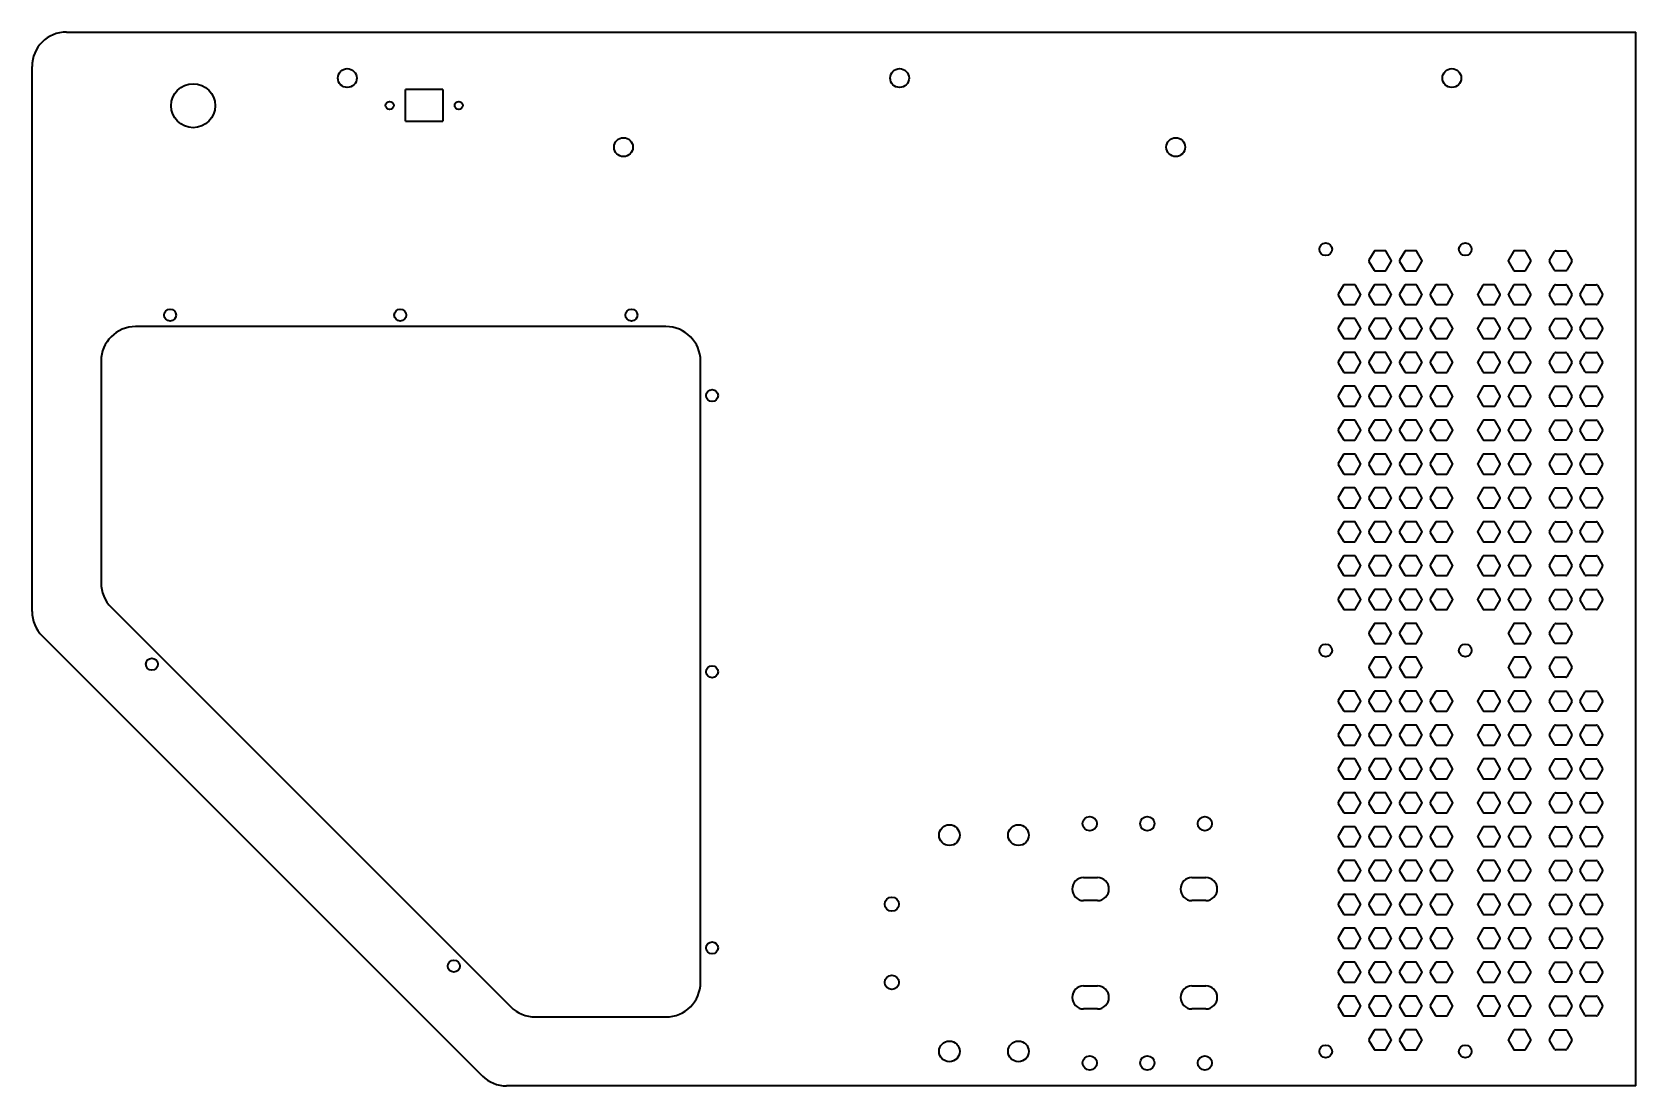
# Model space of a CAD drawing. Extents: x -697 to 0, y 0 to 458.
import ezdxf

# ---------------------------------------------------------------- set-up
doc = ezdxf.new("R2010")
doc.units = 0

msp = doc.modelspace()

# ---------------------------------------------------------------- linework, layer by layer
at = {"color": 7, "lineweight": 35}
for p, q in [((-682, 458.033808), (0, 458.033808)), ((0, 0), (0, 458.033808)), ((-697, 206.213203), (-697, 443.033808)), ((-421.510998, 330.033808), (-652, 330.033808)), ((-667, 315.033808), (-667, 218.63961)), ((-406.510998, 45), (-406.510998, 315.033808)), ((-662.606602, 208.033009), (-488.966991, 34.393398)), ((-501.393398, 4.393398), (-692.606602, 195.606602)), ((-478.36039, 30), (-421.510998, 30)), ((0, 0), (-490.786797, 0))]:
    msp.add_line(p, q, dxfattribs=at)
at = {"color": 7, "lineweight": 35, "ltscale": 0.34375}
for p, q in [((-534.725, 419.283808), (-534.725, 433.033808)), ((-518.475, 433.033808), (-518.475, 419.283808))]:
    msp.add_line(p, q, dxfattribs=at)
at = {"color": 7, "lineweight": 35, "ltscale": 0.40625}
for p, q in [((-518.475, 433.033808), (-534.725, 433.033808)), ((-534.725, 419.283808), (-518.475, 419.283808))]:
    msp.add_line(p, q, dxfattribs=at)
at = {"color": 7, "lineweight": 35, "ltscale": 0.110566}
for p, q in [((-113.811004, 362.704289), (-116.022329, 358.874162)), ((-108.955342, 362.954289), (-113.377992, 362.954289)), ((-106.311004, 358.874162), (-108.522329, 362.704289)), ((-100.477671, 362.704289), (-102.688996, 358.874162)), ((-95.622008, 362.954289), (-100.044658, 362.954289)), ((-92.977671, 358.874162), (-95.188996, 362.704289)), ((-53.172948, 362.704289), (-55.384273, 358.874162)), ((-48.317286, 362.954289), (-52.739935, 362.954289)), ((-45.672948, 358.874162), (-47.884273, 362.70429)), ((-37.561076, 358.874162), (-35.349751, 362.704289)), ((-34.916738, 362.954289), (-30.494088, 362.954289)), ((-30.061076, 362.704289), (-27.849751, 358.874162)), ((-116.022329, 358.374162), (-113.811004, 354.544035)), ((-108.522329, 354.544035), (-106.311004, 358.374162)), ((-102.688996, 358.374162), (-100.477671, 354.544035)), ((-95.188996, 354.544035), (-92.977671, 358.374162)), ((-55.384273, 358.374162), (-53.172948, 354.544035)), ((-47.884273, 354.544035), (-45.672948, 358.374162)), ((-35.349751, 354.544035), (-37.561076, 358.374162)), ((-27.849751, 358.374162), (-30.061076, 354.544035)), ((-113.377992, 354.294035), (-108.955342, 354.294035)), ((-100.044658, 354.294035), (-95.622008, 354.294035)), ((-52.739935, 354.294035), (-48.317286, 354.294035)), ((-30.494088, 354.294035), (-34.916738, 354.294035)), ((-127.144338, 347.9815), (-129.355662, 344.151373)), ((-129.355662, 343.651373), (-127.144338, 339.821246)), ((-122.288675, 348.2315), (-126.711325, 348.2315)), ((-119.644338, 344.151373), (-121.855662, 347.9815)), ((-121.855662, 339.821246), (-119.644338, 343.651373)), ((-113.811004, 347.9815), (-116.022329, 344.151373)), ((-116.022329, 343.651373), (-113.811004, 339.821246)), ((-108.955342, 348.2315), (-113.377992, 348.2315)), ((-106.311004, 344.151373), (-108.522329, 347.9815)), ((-108.522329, 339.821246), (-106.311004, 343.651373)), ((-100.477671, 347.9815), (-102.688996, 344.151373)), ((-102.688996, 343.651373), (-100.477671, 339.821246)), ((-95.622008, 348.2315), (-100.044658, 348.2315)), ((-92.977671, 344.151373), (-95.188996, 347.9815)), ((-95.188996, 339.821246), (-92.977671, 343.651373)), ((-87.144338, 347.9815), (-89.355662, 344.151373)), ((-89.355662, 343.651373), (-87.144338, 339.821246)), ((-82.288675, 348.2315), (-86.711325, 348.2315)), ((-79.644338, 344.151373), (-81.855662, 347.9815)), ((-81.855662, 339.821246), (-79.644338, 343.651373)), ((-66.506281, 347.9815), (-68.717606, 344.151373)), ((-68.717606, 343.651373), (-66.506281, 339.821246)), ((-61.650619, 348.2315), (-66.073269, 348.2315)), ((-59.006281, 344.151373), (-61.217606, 347.9815)), ((-61.217606, 339.821246), (-59.006281, 343.651373)), ((-53.172948, 347.9815), (-55.384273, 344.151373)), ((-55.384273, 343.651373), (-53.172948, 339.821246)), ((-48.317286, 348.2315), (-52.739935, 348.2315)), ((-45.672948, 344.151373), (-47.884273, 347.9815)), ((-47.884273, 339.821246), (-45.672948, 343.651373)), ((-37.561076, 344.151373), (-35.349751, 347.9815)), ((-35.349751, 339.821246), (-37.561076, 343.651373)), ((-34.916738, 348.2315), (-30.494088, 348.2315)), ((-30.061076, 347.9815), (-27.849751, 344.151373)), ((-27.849751, 343.651373), (-30.061076, 339.821246)), ((-24.227742, 344.151373), (-22.016417, 347.9815)), ((-22.016417, 339.821246), (-24.227742, 343.651373)), ((-21.583405, 348.2315), (-17.160755, 348.2315)), ((-16.727742, 347.9815), (-14.516417, 344.151373)), ((-14.516417, 343.651373), (-16.727742, 339.821246)), ((-126.711325, 339.571246), (-122.288675, 339.571246)), ((-113.377992, 339.571246), (-108.955342, 339.571246)), ((-100.044658, 339.571246), (-95.622008, 339.571246)), ((-86.711325, 339.571246), (-82.288675, 339.571246)), ((-66.073269, 339.571246), (-61.650619, 339.571246)), ((-52.739935, 339.571246), (-48.317286, 339.571246)), ((-30.494088, 339.571246), (-34.916738, 339.571246)), ((-17.160755, 339.571246), (-21.583405, 339.571246)), ((-127.144338, 333.25871), (-129.355662, 329.428583)), ((-129.355662, 328.928583), (-127.144338, 325.098456)), ((-122.288675, 333.50871), (-126.711325, 333.50871)), ((-119.644338, 329.428583), (-121.855662, 333.25871)), ((-121.855662, 325.098456), (-119.644338, 328.928583)), ((-113.811004, 333.25871), (-116.022329, 329.428583)), ((-116.022329, 328.928583), (-113.811004, 325.098456)), ((-108.955342, 333.50871), (-113.377992, 333.50871)), ((-106.311004, 329.428583), (-108.522329, 333.25871)), ((-108.522329, 325.098456), (-106.311004, 328.928583)), ((-100.477671, 333.25871), (-102.688996, 329.428583)), ((-102.688996, 328.928583), (-100.477671, 325.098456)), ((-95.622008, 333.50871), (-100.044658, 333.50871)), ((-92.977671, 329.428583), (-95.188996, 333.25871)), ((-95.188996, 325.098456), (-92.977671, 328.928583)), ((-87.144338, 333.25871), (-89.355662, 329.428583)), ((-89.355662, 328.928583), (-87.144338, 325.098456)), ((-82.288675, 333.50871), (-86.711325, 333.50871)), ((-79.644338, 329.428583), (-81.855662, 333.25871)), ((-81.855662, 325.098456), (-79.644338, 328.928583)), ((-66.506281, 333.25871), (-68.717606, 329.428583)), ((-68.717606, 328.928583), (-66.506281, 325.098456)), ((-61.650619, 333.50871), (-66.073269, 333.50871)), ((-59.006281, 329.428583), (-61.217606, 333.25871)), ((-61.217606, 325.098456), (-59.006281, 328.928583)), ((-53.172948, 333.25871), (-55.384273, 329.428583)), ((-55.384273, 328.928583), (-53.172948, 325.098456)), ((-48.317286, 333.50871), (-52.739935, 333.50871)), ((-45.672948, 329.428583), (-47.884273, 333.25871)), ((-47.884273, 325.098456), (-45.672948, 328.928583)), ((-37.561076, 329.428583), (-35.349751, 333.25871)), ((-35.349751, 325.098456), (-37.561076, 328.928583)), ((-34.916738, 333.50871), (-30.494088, 333.50871)), ((-30.061076, 333.25871), (-27.849751, 329.428583)), ((-27.849751, 328.928583), (-30.061076, 325.098456)), ((-24.227742, 329.428583), (-22.016417, 333.25871)), ((-22.016417, 325.098456), (-24.227742, 328.928583)), ((-21.583405, 333.50871), (-17.160755, 333.50871)), ((-16.727742, 333.25871), (-14.516417, 329.428583)), ((-14.516417, 328.928583), (-16.727742, 325.098456)), ((-126.711325, 324.848456), (-122.288675, 324.848456)), ((-113.377992, 324.848456), (-108.955342, 324.848456)), ((-100.044658, 324.848456), (-95.622008, 324.848456)), ((-86.711325, 324.848456), (-82.288675, 324.848456)), ((-66.073269, 324.848456), (-61.650619, 324.848456)), ((-52.739935, 324.848456), (-48.317286, 324.848456)), ((-30.494088, 324.848456), (-34.916738, 324.848456)), ((-17.160755, 324.848456), (-21.583405, 324.848456)), ((-127.144338, 318.53592), (-129.355662, 314.705793)), ((-129.355662, 314.205793), (-127.144338, 310.375666)), ((-122.288675, 318.78592), (-126.711325, 318.78592)), ((-119.644338, 314.705793), (-121.855662, 318.53592)), ((-121.855662, 310.375666), (-119.644338, 314.205793)), ((-113.811004, 318.53592), (-116.022329, 314.705793)), ((-116.022329, 314.205793), (-113.811004, 310.375666)), ((-108.955342, 318.78592), (-113.377992, 318.78592)), ((-106.311004, 314.705793), (-108.522329, 318.53592)), ((-108.522329, 310.375666), (-106.311004, 314.205793)), ((-100.477671, 318.53592), (-102.688996, 314.705793)), ((-102.688996, 314.205793), (-100.477671, 310.375666)), ((-95.622008, 318.78592), (-100.044658, 318.78592)), ((-92.977671, 314.705793), (-95.188996, 318.53592)), ((-95.188996, 310.375666), (-92.977671, 314.205793)), ((-87.144338, 318.53592), (-89.355662, 314.705793)), ((-89.355662, 314.205793), (-87.144338, 310.375666)), ((-82.288675, 318.78592), (-86.711325, 318.78592)), ((-79.644338, 314.705793), (-81.855662, 318.53592)), ((-81.855662, 310.375666), (-79.644338, 314.205793)), ((-66.506281, 318.53592), (-68.717606, 314.705793)), ((-68.717606, 314.205793), (-66.506281, 310.375666)), ((-61.650619, 318.78592), (-66.073269, 318.78592)), ((-59.006281, 314.705793), (-61.217606, 318.53592)), ((-61.217606, 310.375666), (-59.006281, 314.205793)), ((-53.172948, 318.53592), (-55.384273, 314.705793)), ((-55.384273, 314.205793), (-53.172948, 310.375666)), ((-48.317286, 318.78592), (-52.739935, 318.78592)), ((-45.672948, 314.705793), (-47.884273, 318.53592)), ((-47.884273, 310.375666), (-45.672948, 314.205793)), ((-37.561076, 314.705793), (-35.349751, 318.53592)), ((-35.349751, 310.375666), (-37.561076, 314.205793)), ((-34.916738, 318.78592), (-30.494088, 318.78592)), ((-30.061076, 318.53592), (-27.849751, 314.705793)), ((-27.849751, 314.205793), (-30.061076, 310.375666)), ((-24.227742, 314.705793), (-22.016417, 318.53592)), ((-22.016417, 310.375666), (-24.227742, 314.205793)), ((-21.583405, 318.78592), (-17.160755, 318.78592)), ((-16.727742, 318.53592), (-14.516417, 314.705793)), ((-14.516417, 314.205793), (-16.727742, 310.375666)), ((-126.711325, 310.125666), (-122.288675, 310.125666)), ((-113.377992, 310.125666), (-108.955342, 310.125666)), ((-100.044658, 310.125666), (-95.622008, 310.125666)), ((-86.711325, 310.125666), (-82.288675, 310.125666)), ((-66.073269, 310.125666), (-61.650619, 310.125666)), ((-52.739935, 310.125666), (-48.317286, 310.125666)), ((-30.494088, 310.125666), (-34.916738, 310.125666)), ((-17.160755, 310.125666), (-21.583405, 310.125666)), ((-127.144338, 303.813131), (-129.355662, 299.983004)), ((-122.288675, 304.063131), (-126.711325, 304.063131)), ((-119.644338, 299.983004), (-121.855662, 303.813131)), ((-113.811004, 303.813131), (-116.022329, 299.983004)), ((-108.955342, 304.063131), (-113.377992, 304.063131)), ((-106.311004, 299.983004), (-108.522329, 303.813131)), ((-100.477671, 303.813131), (-102.688996, 299.983004)), ((-95.622008, 304.063131), (-100.044658, 304.063131)), ((-92.977671, 299.983004), (-95.188996, 303.813131)), ((-87.144338, 303.813131), (-89.355662, 299.983004)), ((-82.288675, 304.063131), (-86.711325, 304.063131)), ((-79.644338, 299.983004), (-81.855662, 303.813131)), ((-66.506281, 303.813131), (-68.717606, 299.983004)), ((-61.650619, 304.063131), (-66.073269, 304.063131)), ((-59.006281, 299.983004), (-61.217606, 303.813131)), ((-53.172948, 303.813131), (-55.384273, 299.983004)), ((-48.317286, 304.063131), (-52.739935, 304.063131)), ((-45.672948, 299.983004), (-47.884273, 303.813131)), ((-37.561076, 299.983004), (-35.349751, 303.813131)), ((-34.916738, 304.063131), (-30.494088, 304.063131)), ((-30.061076, 303.813131), (-27.849751, 299.983004)), ((-24.227742, 299.983004), (-22.016417, 303.813131)), ((-21.583405, 304.063131), (-17.160755, 304.063131)), ((-16.727742, 303.813131), (-14.516417, 299.983004)), ((-129.355662, 299.483004), (-127.144338, 295.652877)), ((-126.711325, 295.402877), (-122.288675, 295.402877)), ((-121.855662, 295.652877), (-119.644338, 299.483004)), ((-116.022329, 299.483004), (-113.811004, 295.652877)), ((-113.377992, 295.402877), (-108.955342, 295.402877)), ((-108.522329, 295.652877), (-106.311004, 299.483004)), ((-102.688996, 299.483004), (-100.477671, 295.652877)), ((-100.044658, 295.402877), (-95.622008, 295.402877)), ((-95.188996, 295.652877), (-92.977671, 299.483004)), ((-89.355662, 299.483004), (-87.144338, 295.652877)), ((-86.711325, 295.402877), (-82.288675, 295.402877)), ((-81.855662, 295.652877), (-79.644338, 299.483004)), ((-68.717606, 299.483004), (-66.506281, 295.652877)), ((-66.073269, 295.402877), (-61.650619, 295.402877)), ((-61.217606, 295.652877), (-59.006281, 299.483004)), ((-55.384273, 299.483004), (-53.172948, 295.652877)), ((-52.739935, 295.402877), (-48.317286, 295.402877)), ((-47.884273, 295.652877), (-45.672948, 299.483004)), ((-35.349751, 295.652877), (-37.561076, 299.483004)), ((-30.494088, 295.402877), (-34.916738, 295.402877)), ((-27.849751, 299.483004), (-30.061076, 295.652877)), ((-22.016417, 295.652877), (-24.227742, 299.483004)), ((-17.160755, 295.402877), (-21.583405, 295.402877)), ((-14.516417, 299.483004), (-16.727742, 295.652877)), ((-127.144338, 289.090341), (-129.355662, 285.260214)), ((-122.288675, 289.340341), (-126.711325, 289.340341)), ((-119.644338, 285.260214), (-121.855662, 289.090341)), ((-113.811004, 289.090341), (-116.022329, 285.260214)), ((-108.955342, 289.340341), (-113.377992, 289.340341)), ((-106.311004, 285.260214), (-108.522329, 289.090341)), ((-100.477671, 289.090341), (-102.688996, 285.260214)), ((-95.622008, 289.340341), (-100.044658, 289.340341)), ((-92.977671, 285.260214), (-95.188996, 289.090341)), ((-87.144338, 289.090341), (-89.355662, 285.260214)), ((-82.288675, 289.340341), (-86.711325, 289.340341)), ((-79.644338, 285.260214), (-81.855662, 289.090341)), ((-66.506281, 289.090341), (-68.717606, 285.260214)), ((-61.650619, 289.340341), (-66.073269, 289.340341)), ((-59.006281, 285.260214), (-61.217606, 289.090341)), ((-53.172948, 289.090341), (-55.384273, 285.260214)), ((-48.317286, 289.340341), (-52.739935, 289.340341)), ((-45.672948, 285.260214), (-47.884273, 289.090341)), ((-37.561076, 285.260214), (-35.349751, 289.090341)), ((-34.916738, 289.340341), (-30.494088, 289.340341)), ((-30.061076, 289.090341), (-27.849751, 285.260214)), ((-24.227742, 285.260214), (-22.016417, 289.090341)), ((-21.583405, 289.340341), (-17.160755, 289.340341)), ((-16.727742, 289.090341), (-14.516417, 285.260214)), ((-129.355662, 284.760214), (-127.144338, 280.930087)), ((-126.711325, 280.680087), (-122.288675, 280.680087)), ((-121.855662, 280.930087), (-119.644338, 284.760214)), ((-116.022329, 284.760214), (-113.811004, 280.930087)), ((-113.377992, 280.680087), (-108.955342, 280.680087)), ((-108.522329, 280.930087), (-106.311004, 284.760214)), ((-102.688996, 284.760214), (-100.477671, 280.930087)), ((-100.044658, 280.680087), (-95.622008, 280.680087)), ((-95.188996, 280.930087), (-92.977671, 284.760214)), ((-89.355662, 284.760214), (-87.144338, 280.930087)), ((-86.711325, 280.680087), (-82.288675, 280.680087)), ((-81.855662, 280.930087), (-79.644338, 284.760214)), ((-68.717606, 284.760214), (-66.506281, 280.930087)), ((-66.073269, 280.680087), (-61.650619, 280.680087)), ((-61.217606, 280.930087), (-59.006281, 284.760214)), ((-55.384273, 284.760214), (-53.172948, 280.930087)), ((-52.739935, 280.680087), (-48.317286, 280.680087)), ((-47.884273, 280.930087), (-45.672948, 284.760214)), ((-35.349751, 280.930087), (-37.561076, 284.760214)), ((-30.494088, 280.680087), (-34.916738, 280.680087)), ((-27.849751, 284.760214), (-30.061076, 280.930087)), ((-22.016417, 280.930087), (-24.227742, 284.760214)), ((-17.160755, 280.680087), (-21.583405, 280.680087)), ((-14.516417, 284.760214), (-16.727742, 280.930087)), ((-127.144338, 274.367551), (-129.355662, 270.537424)), ((-122.288675, 274.617551), (-126.711325, 274.617551)), ((-119.644338, 270.537424), (-121.855662, 274.367551)), ((-113.811004, 274.367551), (-116.022329, 270.537424)), ((-108.955342, 274.617551), (-113.377992, 274.617551)), ((-106.311004, 270.537424), (-108.522329, 274.367551)), ((-100.477671, 274.367551), (-102.688996, 270.537424)), ((-95.622008, 274.617551), (-100.044658, 274.617551)), ((-92.977671, 270.537424), (-95.188996, 274.367551)), ((-87.144338, 274.367551), (-89.355662, 270.537424)), ((-82.288675, 274.617551), (-86.711325, 274.617551)), ((-79.644338, 270.537424), (-81.855662, 274.367551)), ((-66.506281, 274.367551), (-68.717606, 270.537424)), ((-61.650619, 274.617551), (-66.073269, 274.617551)), ((-59.006281, 270.537424), (-61.217606, 274.367551)), ((-53.172948, 274.367551), (-55.384273, 270.537424)), ((-48.317286, 274.617551), (-52.739935, 274.617551)), ((-45.672948, 270.537424), (-47.884273, 274.367551)), ((-37.561076, 270.537424), (-35.349751, 274.367551)), ((-34.916738, 274.617551), (-30.494088, 274.617551)), ((-30.061076, 274.367551), (-27.849751, 270.537424)), ((-24.227742, 270.537424), (-22.016417, 274.367551)), ((-21.583405, 274.617551), (-17.160755, 274.617551)), ((-16.727742, 274.367551), (-14.516417, 270.537424)), ((-129.355662, 270.037424), (-127.144338, 266.207297)), ((-126.711325, 265.957297), (-122.288675, 265.957297)), ((-121.855662, 266.207297), (-119.644338, 270.037424)), ((-116.022329, 270.037424), (-113.811004, 266.207297)), ((-113.377992, 265.957297), (-108.955342, 265.957297)), ((-108.522329, 266.207297), (-106.311004, 270.037424)), ((-102.688996, 270.037424), (-100.477671, 266.207297)), ((-100.044658, 265.957297), (-95.622008, 265.957297)), ((-95.188996, 266.207297), (-92.977671, 270.037424)), ((-89.355662, 270.037424), (-87.144338, 266.207297)), ((-86.711325, 265.957297), (-82.288675, 265.957297)), ((-81.855662, 266.207297), (-79.644338, 270.037424)), ((-68.717606, 270.037424), (-66.506281, 266.207297)), ((-66.073269, 265.957297), (-61.650619, 265.957297)), ((-61.217606, 266.207297), (-59.006281, 270.037424)), ((-55.384273, 270.037424), (-53.172948, 266.207297)), ((-52.739935, 265.957297), (-48.317286, 265.957297)), ((-47.884273, 266.207297), (-45.672948, 270.037424)), ((-35.349751, 266.207297), (-37.561076, 270.037424)), ((-30.494088, 265.957297), (-34.916738, 265.957297)), ((-27.849751, 270.037424), (-30.061076, 266.207297)), ((-22.016417, 266.207297), (-24.227742, 270.037424)), ((-17.160755, 265.957297), (-21.583405, 265.957297)), ((-14.516417, 270.037424), (-16.727742, 266.207297)), ((-127.144338, 259.644762), (-129.355662, 255.814635)), ((-122.288675, 259.894762), (-126.711325, 259.894762)), ((-119.644338, 255.814635), (-121.855662, 259.644762)), ((-113.811004, 259.644762), (-116.022329, 255.814635)), ((-108.955342, 259.894762), (-113.377992, 259.894762)), ((-106.311004, 255.814635), (-108.522329, 259.644762)), ((-100.477671, 259.644762), (-102.688996, 255.814635)), ((-95.622008, 259.894762), (-100.044658, 259.894762)), ((-92.977671, 255.814635), (-95.188996, 259.644762)), ((-87.144338, 259.644762), (-89.355662, 255.814635)), ((-82.288675, 259.894762), (-86.711325, 259.894762)), ((-79.644338, 255.814635), (-81.855662, 259.644762)), ((-66.506281, 259.644762), (-68.717606, 255.814635)), ((-61.650619, 259.894762), (-66.073269, 259.894762)), ((-59.006281, 255.814635), (-61.217606, 259.644762)), ((-53.172948, 259.644762), (-55.384273, 255.814635)), ((-48.317286, 259.894762), (-52.739935, 259.894762)), ((-45.672948, 255.814635), (-47.884273, 259.644762)), ((-37.561076, 255.814635), (-35.349751, 259.644762)), ((-34.916738, 259.894762), (-30.494088, 259.894762)), ((-30.061076, 259.644762), (-27.849751, 255.814635)), ((-24.227742, 255.814635), (-22.016417, 259.644762)), ((-21.583405, 259.894762), (-17.160755, 259.894762)), ((-16.727742, 259.644762), (-14.516417, 255.814635)), ((-129.355662, 255.314635), (-127.144338, 251.484508)), ((-126.711325, 251.234508), (-122.288675, 251.234508)), ((-121.855662, 251.484508), (-119.644338, 255.314635)), ((-116.022329, 255.314635), (-113.811004, 251.484508)), ((-113.377992, 251.234508), (-108.955342, 251.234508)), ((-108.522329, 251.484508), (-106.311004, 255.314635)), ((-102.688996, 255.314635), (-100.477671, 251.484508)), ((-100.044658, 251.234508), (-95.622008, 251.234508)), ((-95.188996, 251.484508), (-92.977671, 255.314635)), ((-89.355662, 255.314635), (-87.144338, 251.484508)), ((-86.711325, 251.234508), (-82.288675, 251.234508)), ((-81.855662, 251.484508), (-79.644338, 255.314635)), ((-68.717606, 255.314635), (-66.506281, 251.484508)), ((-66.073269, 251.234508), (-61.650619, 251.234508)), ((-61.217606, 251.484508), (-59.006281, 255.314635)), ((-55.384273, 255.314635), (-53.172948, 251.484508)), ((-52.739935, 251.234508), (-48.317286, 251.234508)), ((-47.884273, 251.484508), (-45.672948, 255.314635)), ((-35.349751, 251.484508), (-37.561076, 255.314635)), ((-30.494088, 251.234508), (-34.916738, 251.234508)), ((-27.849751, 255.314635), (-30.061076, 251.484508)), ((-22.016417, 251.484508), (-24.227742, 255.314635)), ((-17.160755, 251.234508), (-21.583405, 251.234508)), ((-14.516417, 255.314635), (-16.727742, 251.484508)), ((-127.144338, 244.921972), (-129.355662, 241.091845)), ((-122.288675, 245.171972), (-126.711325, 245.171972)), ((-119.644338, 241.091845), (-121.855662, 244.921972)), ((-113.811004, 244.921972), (-116.022329, 241.091845)), ((-108.955342, 245.171972), (-113.377992, 245.171972)), ((-106.311004, 241.091845), (-108.522329, 244.921972)), ((-100.477671, 244.921972), (-102.688996, 241.091845)), ((-95.622008, 245.171972), (-100.044658, 245.171972)), ((-92.977671, 241.091845), (-95.188996, 244.921972)), ((-87.144338, 244.921972), (-89.355662, 241.091845)), ((-82.288675, 245.171972), (-86.711325, 245.171972)), ((-79.644338, 241.091845), (-81.855662, 244.921972)), ((-66.506281, 244.921972), (-68.717606, 241.091845)), ((-61.650619, 245.171972), (-66.073269, 245.171972)), ((-59.006281, 241.091845), (-61.217606, 244.921972)), ((-53.172948, 244.921972), (-55.384273, 241.091845)), ((-48.317286, 245.171972), (-52.739935, 245.171972)), ((-45.672948, 241.091845), (-47.884273, 244.921972)), ((-37.561076, 241.091845), (-35.349751, 244.921972)), ((-34.916738, 245.171972), (-30.494088, 245.171972)), ((-30.061076, 244.921972), (-27.849751, 241.091845)), ((-24.227742, 241.091845), (-22.016417, 244.921972)), ((-21.583405, 245.171972), (-17.160755, 245.171972)), ((-16.727742, 244.921972), (-14.516417, 241.091845)), ((-129.355662, 240.591845), (-127.144338, 236.761718)), ((-121.855662, 236.761718), (-119.644338, 240.591845)), ((-116.022329, 240.591845), (-113.811004, 236.761718)), ((-108.522329, 236.761718), (-106.311004, 240.591845)), ((-102.688996, 240.591845), (-100.477671, 236.761718)), ((-95.188996, 236.761718), (-92.977671, 240.591845)), ((-89.355662, 240.591845), (-87.144338, 236.761718)), ((-81.855662, 236.761718), (-79.644338, 240.591845)), ((-68.717606, 240.591845), (-66.506281, 236.761718)), ((-61.217606, 236.761718), (-59.006281, 240.591845)), ((-55.384273, 240.591845), (-53.172948, 236.761718)), ((-47.884273, 236.761718), (-45.672948, 240.591845)), ((-35.349751, 236.761718), (-37.561076, 240.591845)), ((-27.849751, 240.591845), (-30.061076, 236.761718)), ((-22.016417, 236.761718), (-24.227742, 240.591845)), ((-14.516417, 240.591845), (-16.727742, 236.761718)), ((-127.144338, 230.199182), (-129.355662, 226.369055)), ((-126.711325, 236.511718), (-122.288675, 236.511718)), ((-122.288675, 230.449182), (-126.711325, 230.449182)), ((-119.644338, 226.369055), (-121.855662, 230.199182)), ((-113.811004, 230.199182), (-116.022329, 226.369055)), ((-113.377992, 236.511718), (-108.955342, 236.511718)), ((-108.955342, 230.449182), (-113.377992, 230.449182)), ((-106.311004, 226.369055), (-108.522329, 230.199182)), ((-100.477671, 230.199182), (-102.688996, 226.369055)), ((-100.044658, 236.511718), (-95.622008, 236.511718)), ((-95.622008, 230.449182), (-100.044658, 230.449182)), ((-92.977671, 226.369055), (-95.188996, 230.199182)), ((-87.144338, 230.199182), (-89.355662, 226.369055)), ((-86.711325, 236.511718), (-82.288675, 236.511718)), ((-82.288675, 230.449182), (-86.711325, 230.449182)), ((-79.644338, 226.369055), (-81.855662, 230.199182)), ((-66.506281, 230.199182), (-68.717606, 226.369055)), ((-66.073269, 236.511718), (-61.650619, 236.511718)), ((-61.650619, 230.449182), (-66.073269, 230.449182)), ((-59.006281, 226.369055), (-61.217606, 230.199182)), ((-53.172948, 230.199182), (-55.384273, 226.369055)), ((-52.739935, 236.511718), (-48.317286, 236.511718)), ((-48.317286, 230.449182), (-52.739935, 230.449182)), ((-45.672948, 226.369055), (-47.884273, 230.199182)), ((-37.561076, 226.369055), (-35.349751, 230.199182)), ((-30.494088, 236.511718), (-34.916738, 236.511718)), ((-34.916738, 230.449182), (-30.494088, 230.449182)), ((-30.061076, 230.199182), (-27.849751, 226.369055)), ((-24.227742, 226.369055), (-22.016417, 230.199182)), ((-17.160755, 236.511718), (-21.583405, 236.511718)), ((-21.583405, 230.449182), (-17.160755, 230.449182)), ((-16.727742, 230.199182), (-14.516417, 226.369055)), ((-129.355662, 225.869055), (-127.144338, 222.038928)), ((-121.855662, 222.038928), (-119.644338, 225.869055)), ((-116.022329, 225.869055), (-113.811004, 222.038928)), ((-108.522329, 222.038928), (-106.311004, 225.869055)), ((-102.688996, 225.869055), (-100.477671, 222.038928)), ((-95.188996, 222.038928), (-92.977671, 225.869055)), ((-89.355662, 225.869055), (-87.144338, 222.038928)), ((-81.855662, 222.038928), (-79.644338, 225.869055)), ((-68.717606, 225.869055), (-66.506281, 222.038928)), ((-61.217606, 222.038928), (-59.006281, 225.869055)), ((-55.384273, 225.869055), (-53.172948, 222.038928)), ((-47.884273, 222.038928), (-45.672948, 225.869055)), ((-35.349751, 222.038928), (-37.561076, 225.869055)), ((-27.849751, 225.869055), (-30.061076, 222.038928)), ((-22.016417, 222.038928), (-24.227742, 225.869055)), ((-14.516417, 225.869055), (-16.727742, 222.038928)), ((-126.711325, 221.788928), (-122.288675, 221.788928)), ((-113.377992, 221.788928), (-108.955342, 221.788928)), ((-100.044658, 221.788928), (-95.622008, 221.788928)), ((-86.711325, 221.788928), (-82.288675, 221.788928)), ((-66.073269, 221.788928), (-61.650619, 221.788928)), ((-52.739935, 221.788928), (-48.317286, 221.788928)), ((-30.494088, 221.788928), (-34.916738, 221.788928)), ((-17.160755, 221.788928), (-21.583405, 221.788928)), ((-127.144338, 215.476393), (-129.355662, 211.646266)), ((-129.355662, 211.146266), (-127.144338, 207.316139)), ((-122.288675, 215.726393), (-126.711325, 215.726393)), ((-119.644338, 211.646266), (-121.855662, 215.476393)), ((-121.855662, 207.316139), (-119.644338, 211.146266)), ((-113.811004, 215.476393), (-116.022329, 211.646266)), ((-116.022329, 211.146266), (-113.811004, 207.316139)), ((-108.955342, 215.726393), (-113.377992, 215.726393)), ((-106.311004, 211.646266), (-108.522329, 215.476393)), ((-108.522329, 207.316139), (-106.311004, 211.146266)), ((-100.477671, 215.476393), (-102.688996, 211.646266)), ((-102.688996, 211.146266), (-100.477671, 207.316139)), ((-95.622008, 215.726393), (-100.044658, 215.726393)), ((-92.977671, 211.646266), (-95.188996, 215.476393)), ((-95.188996, 207.316139), (-92.977671, 211.146266)), ((-87.144338, 215.476393), (-89.355662, 211.646266)), ((-89.355662, 211.146266), (-87.144338, 207.316139)), ((-82.288675, 215.726393), (-86.711325, 215.726393)), ((-79.644338, 211.646266), (-81.855662, 215.476393)), ((-81.855662, 207.316139), (-79.644338, 211.146266)), ((-66.506281, 215.476393), (-68.717606, 211.646266)), ((-68.717606, 211.146266), (-66.506281, 207.316139)), ((-61.650619, 215.726393), (-66.073269, 215.726393)), ((-59.006281, 211.646266), (-61.217606, 215.476393)), ((-61.217606, 207.316139), (-59.006281, 211.146266)), ((-53.172948, 215.476393), (-55.384273, 211.646266)), ((-55.384273, 211.146266), (-53.172948, 207.316139)), ((-48.317286, 215.726393), (-52.739935, 215.726393)), ((-45.672948, 211.646266), (-47.884273, 215.476393)), ((-47.884273, 207.316139), (-45.672948, 211.146266)), ((-37.561076, 211.646266), (-35.349751, 215.476393)), ((-35.349751, 207.316139), (-37.561076, 211.146266)), ((-34.916738, 215.726393), (-30.494088, 215.726393)), ((-30.061076, 215.476393), (-27.849751, 211.646266)), ((-27.849751, 211.146266), (-30.061076, 207.316139)), ((-24.227742, 211.646266), (-22.016417, 215.476393)), ((-22.016417, 207.316139), (-24.227742, 211.146266)), ((-21.583405, 215.726393), (-17.160755, 215.726393)), ((-16.727742, 215.476393), (-14.516417, 211.646266)), ((-14.516417, 211.146266), (-16.727742, 207.316139)), ((-126.711325, 207.066139), (-122.288675, 207.066139)), ((-113.377992, 207.066139), (-108.955342, 207.066139)), ((-100.044658, 207.066139), (-95.622008, 207.066139)), ((-86.711325, 207.066139), (-82.288675, 207.066139)), ((-66.073269, 207.066139), (-61.650619, 207.066139)), ((-52.739935, 207.066139), (-48.317286, 207.066139)), ((-30.494088, 207.066139), (-34.916738, 207.066139)), ((-17.160755, 207.066139), (-21.583405, 207.066139)), ((-113.811004, 200.753603), (-116.022329, 196.923476)), ((-116.022329, 196.423476), (-113.811004, 192.593349)), ((-108.955342, 201.003603), (-113.377992, 201.003603)), ((-106.311004, 196.923476), (-108.522329, 200.753603)), ((-108.522329, 192.593349), (-106.311004, 196.423476)), ((-100.477671, 200.753603), (-102.688996, 196.923476)), ((-102.688996, 196.423476), (-100.477671, 192.593349)), ((-95.622008, 201.003603), (-100.044658, 201.003603)), ((-92.977671, 196.923476), (-95.188996, 200.753603)), ((-95.188996, 192.593349), (-92.977671, 196.423476)), ((-53.172948, 200.753603), (-55.384273, 196.923476)), ((-55.384273, 196.423476), (-53.172948, 192.593349)), ((-48.317286, 201.003603), (-52.739935, 201.003603)), ((-45.672948, 196.923476), (-47.884273, 200.753603)), ((-47.884273, 192.593349), (-45.672948, 196.423476)), ((-37.561076, 196.923476), (-35.349751, 200.753603)), ((-35.349751, 192.593349), (-37.561076, 196.423476)), ((-34.916738, 201.003603), (-30.494088, 201.003603)), ((-30.061076, 200.753603), (-27.849751, 196.923476)), ((-27.849751, 196.423476), (-30.061076, 192.593349)), ((-113.377992, 192.343349), (-108.955342, 192.343349)), ((-100.044658, 192.343349), (-95.622008, 192.343349)), ((-52.739935, 192.343349), (-48.317286, 192.343349)), ((-30.494088, 192.343349), (-34.916738, 192.343349)), ((-113.811004, 186.030813), (-116.022329, 182.200686)), ((-116.022329, 181.700686), (-113.811004, 177.870559)), ((-108.955342, 186.280813), (-113.377992, 186.280813)), ((-106.311004, 182.200686), (-108.522329, 186.030813)), ((-108.522329, 177.870559), (-106.311004, 181.700686)), ((-100.477671, 186.030813), (-102.688996, 182.200686)), ((-102.688996, 181.700686), (-100.477671, 177.870559)), ((-95.622008, 186.280813), (-100.044658, 186.280813)), ((-92.977671, 182.200686), (-95.188996, 186.030813)), ((-95.188996, 177.870559), (-92.977671, 181.700686)), ((-53.172948, 186.030813), (-55.384273, 182.200686)), ((-55.384273, 181.700686), (-53.172948, 177.870559)), ((-48.317286, 186.280813), (-52.739935, 186.280813)), ((-45.672948, 182.200686), (-47.884273, 186.030813)), ((-47.884273, 177.870559), (-45.672948, 181.700686)), ((-37.561076, 182.200686), (-35.349751, 186.030813)), ((-35.349751, 177.870559), (-37.561076, 181.700686)), ((-34.916738, 186.280813), (-30.494088, 186.280813)), ((-30.061076, 186.030813), (-27.849751, 182.200686)), ((-27.849751, 181.700686), (-30.061076, 177.870559)), ((-113.377992, 177.620559), (-108.955342, 177.620559)), ((-100.044658, 177.620559), (-95.622008, 177.620559)), ((-52.739935, 177.620559), (-48.317286, 177.620559)), ((-30.494088, 177.620559), (-34.916738, 177.620559)), ((-127.144338, 171.308024), (-129.355662, 167.477897)), ((-122.288675, 171.558024), (-126.711325, 171.558024)), ((-119.644338, 167.477897), (-121.855662, 171.308024)), ((-113.811004, 171.308024), (-116.022329, 167.477897)), ((-108.955342, 171.558024), (-113.377992, 171.558024)), ((-106.311004, 167.477897), (-108.522329, 171.308024)), ((-100.477671, 171.308024), (-102.688996, 167.477897)), ((-95.622008, 171.558024), (-100.044658, 171.558024)), ((-92.977671, 167.477897), (-95.188996, 171.308024)), ((-87.144338, 171.308024), (-89.355662, 167.477897)), ((-82.288675, 171.558024), (-86.711325, 171.558024)), ((-79.644338, 167.477897), (-81.855662, 171.308024)), ((-66.506281, 171.308024), (-68.717606, 167.477897)), ((-61.650619, 171.558024), (-66.073269, 171.558024)), ((-59.006281, 167.477897), (-61.217606, 171.308024)), ((-53.172948, 171.308024), (-55.384273, 167.477897)), ((-48.317286, 171.558024), (-52.739935, 171.558024)), ((-45.672948, 167.477897), (-47.884273, 171.308024)), ((-37.561076, 167.477897), (-35.349751, 171.308024)), ((-34.916738, 171.558024), (-30.494088, 171.558024)), ((-30.061076, 171.308024), (-27.849751, 167.477897)), ((-24.227742, 167.477897), (-22.016417, 171.308024)), ((-21.583405, 171.558024), (-17.160755, 171.558024)), ((-16.727742, 171.308024), (-14.516417, 167.477897)), ((-129.355662, 166.977897), (-127.144338, 163.14777)), ((-126.711325, 162.89777), (-122.288675, 162.89777)), ((-121.855662, 163.14777), (-119.644338, 166.977897)), ((-116.022329, 166.977897), (-113.811004, 163.14777)), ((-113.377992, 162.89777), (-108.955342, 162.89777)), ((-108.522329, 163.14777), (-106.311004, 166.977897)), ((-102.688996, 166.977897), (-100.477671, 163.14777)), ((-100.044658, 162.89777), (-95.622008, 162.89777)), ((-95.188996, 163.14777), (-92.977671, 166.977897)), ((-89.355662, 166.977897), (-87.144338, 163.14777)), ((-86.711325, 162.89777), (-82.288675, 162.89777)), ((-81.855662, 163.14777), (-79.644338, 166.977897)), ((-68.717606, 166.977897), (-66.506281, 163.14777)), ((-66.073269, 162.89777), (-61.650619, 162.89777)), ((-61.217606, 163.14777), (-59.006281, 166.977897)), ((-55.384273, 166.977897), (-53.172948, 163.14777)), ((-52.739935, 162.89777), (-48.317286, 162.89777)), ((-47.884273, 163.14777), (-45.672948, 166.977897)), ((-35.349751, 163.14777), (-37.561076, 166.977897)), ((-30.494088, 162.89777), (-34.916738, 162.89777)), ((-27.849751, 166.977897), (-30.061076, 163.14777)), ((-22.016417, 163.14777), (-24.227742, 166.977897)), ((-17.160755, 162.89777), (-21.583405, 162.89777)), ((-14.516417, 166.977897), (-16.727742, 163.14777)), ((-127.144338, 156.585234), (-129.355662, 152.755107)), ((-122.288675, 156.835234), (-126.711325, 156.835234)), ((-119.644338, 152.755107), (-121.855662, 156.585234)), ((-113.811004, 156.585234), (-116.022329, 152.755107)), ((-108.955342, 156.835234), (-113.377992, 156.835234)), ((-106.311004, 152.755107), (-108.522329, 156.585234)), ((-100.477671, 156.585234), (-102.688996, 152.755107)), ((-95.622008, 156.835234), (-100.044658, 156.835234)), ((-92.977671, 152.755107), (-95.188996, 156.585234)), ((-87.144338, 156.585234), (-89.355662, 152.755107)), ((-82.288675, 156.835234), (-86.711325, 156.835234)), ((-79.644338, 152.755107), (-81.855662, 156.585234)), ((-66.506281, 156.585234), (-68.717606, 152.755107)), ((-61.650619, 156.835234), (-66.073269, 156.835234)), ((-59.006281, 152.755107), (-61.217606, 156.585234)), ((-53.172948, 156.585234), (-55.384273, 152.755107)), ((-48.317286, 156.835234), (-52.739935, 156.835234)), ((-45.672948, 152.755107), (-47.884273, 156.585234)), ((-37.561076, 152.755107), (-35.349751, 156.585234)), ((-34.916738, 156.835234), (-30.494088, 156.835234)), ((-30.061076, 156.585234), (-27.849751, 152.755107)), ((-24.227742, 152.755107), (-22.016417, 156.585234)), ((-21.583405, 156.835234), (-17.160755, 156.835234)), ((-16.727742, 156.585234), (-14.516417, 152.755107)), ((-129.355662, 152.255107), (-127.144338, 148.42498)), ((-126.711325, 148.17498), (-122.288675, 148.17498)), ((-121.855662, 148.42498), (-119.644338, 152.255107)), ((-116.022329, 152.255107), (-113.811004, 148.42498)), ((-113.377992, 148.17498), (-108.955342, 148.17498)), ((-108.522329, 148.42498), (-106.311004, 152.255107)), ((-102.688996, 152.255107), (-100.477671, 148.42498)), ((-100.044658, 148.17498), (-95.622008, 148.17498)), ((-95.188996, 148.42498), (-92.977671, 152.255107)), ((-89.355662, 152.255107), (-87.144338, 148.42498)), ((-86.711325, 148.17498), (-82.288675, 148.17498)), ((-81.855662, 148.42498), (-79.644338, 152.255107)), ((-68.717606, 152.255107), (-66.506281, 148.42498)), ((-66.073269, 148.17498), (-61.650619, 148.17498)), ((-61.217606, 148.42498), (-59.006281, 152.255107)), ((-55.384273, 152.255107), (-53.172948, 148.42498)), ((-52.739935, 148.17498), (-48.317286, 148.17498)), ((-47.884273, 148.42498), (-45.672948, 152.255107)), ((-35.349751, 148.42498), (-37.561076, 152.255107)), ((-30.494088, 148.17498), (-34.916738, 148.17498)), ((-27.849751, 152.255107), (-30.061076, 148.42498)), ((-22.016417, 148.42498), (-24.227742, 152.255107)), ((-17.160755, 148.17498), (-21.583405, 148.17498)), ((-14.516417, 152.255107), (-16.727742, 148.42498)), ((-127.144338, 141.862444), (-129.355662, 138.032317)), ((-122.288675, 142.112444), (-126.711325, 142.112444)), ((-119.644338, 138.032317), (-121.855662, 141.862444)), ((-113.811004, 141.862444), (-116.022329, 138.032317)), ((-108.955342, 142.112444), (-113.377992, 142.112444)), ((-106.311004, 138.032317), (-108.522329, 141.862444)), ((-100.477671, 141.862444), (-102.688996, 138.032317)), ((-95.622008, 142.112444), (-100.044658, 142.112444)), ((-92.977671, 138.032317), (-95.188996, 141.862444)), ((-87.144338, 141.862444), (-89.355662, 138.032317)), ((-82.288675, 142.112444), (-86.711325, 142.112444)), ((-79.644338, 138.032317), (-81.855662, 141.862444)), ((-66.506281, 141.862444), (-68.717606, 138.032317)), ((-61.650619, 142.112444), (-66.073269, 142.112444)), ((-59.006281, 138.032317), (-61.217606, 141.862444)), ((-53.172948, 141.862444), (-55.384273, 138.032317)), ((-48.317286, 142.112444), (-52.739935, 142.112444)), ((-45.672948, 138.032317), (-47.884273, 141.862444)), ((-37.561076, 138.032317), (-35.349751, 141.862444)), ((-34.916738, 142.112444), (-30.494088, 142.112444)), ((-30.061076, 141.862444), (-27.849751, 138.032317)), ((-24.227742, 138.032317), (-22.016417, 141.862444)), ((-21.583405, 142.112444), (-17.160755, 142.112444)), ((-16.727742, 141.862444), (-14.516417, 138.032317)), ((-129.355662, 137.532317), (-127.144338, 133.70219)), ((-126.711325, 133.45219), (-122.288675, 133.45219)), ((-121.855662, 133.70219), (-119.644338, 137.532317)), ((-116.022329, 137.532317), (-113.811004, 133.70219)), ((-113.377992, 133.45219), (-108.955342, 133.45219)), ((-108.522329, 133.70219), (-106.311004, 137.532317)), ((-102.688996, 137.532317), (-100.477671, 133.70219)), ((-100.044658, 133.45219), (-95.622008, 133.45219)), ((-95.188996, 133.70219), (-92.977671, 137.532317)), ((-89.355662, 137.532317), (-87.144338, 133.70219)), ((-86.711325, 133.45219), (-82.288675, 133.45219)), ((-81.855662, 133.70219), (-79.644338, 137.532317)), ((-68.717606, 137.532317), (-66.506281, 133.70219)), ((-66.073269, 133.45219), (-61.650619, 133.45219)), ((-61.217606, 133.70219), (-59.006281, 137.532317)), ((-55.384273, 137.532317), (-53.172948, 133.70219)), ((-52.739935, 133.45219), (-48.317286, 133.45219)), ((-47.884273, 133.70219), (-45.672948, 137.532317)), ((-35.349751, 133.70219), (-37.561076, 137.532317)), ((-30.494088, 133.45219), (-34.916738, 133.45219)), ((-27.849751, 137.532317), (-30.061076, 133.70219)), ((-22.016417, 133.70219), (-24.227742, 137.532317)), ((-17.160755, 133.45219), (-21.583405, 133.45219)), ((-14.516417, 137.532317), (-16.727742, 133.70219)), ((-127.144338, 127.139655), (-129.355662, 123.309528)), ((-122.288675, 127.389655), (-126.711325, 127.389655)), ((-119.644338, 123.309528), (-121.855662, 127.139655)), ((-113.811004, 127.139655), (-116.022329, 123.309528)), ((-108.955342, 127.389655), (-113.377992, 127.389655)), ((-106.311004, 123.309528), (-108.522329, 127.139655)), ((-100.477671, 127.139655), (-102.688996, 123.309528)), ((-95.622008, 127.389655), (-100.044658, 127.389655)), ((-92.977671, 123.309528), (-95.188996, 127.139655)), ((-87.144338, 127.139655), (-89.355662, 123.309528)), ((-82.288675, 127.389655), (-86.711325, 127.389655)), ((-79.644338, 123.309528), (-81.855662, 127.139655)), ((-66.506281, 127.139655), (-68.717606, 123.309528)), ((-61.650619, 127.389655), (-66.073269, 127.389655)), ((-59.006281, 123.309528), (-61.217606, 127.139655)), ((-53.172948, 127.139655), (-55.384273, 123.309528)), ((-48.317286, 127.389655), (-52.739935, 127.389655)), ((-45.672948, 123.309528), (-47.884273, 127.139655)), ((-37.561076, 123.309528), (-35.349751, 127.139655)), ((-34.916738, 127.389655), (-30.494088, 127.389655)), ((-30.061076, 127.139655), (-27.849751, 123.309528)), ((-24.227742, 123.309528), (-22.016417, 127.139655)), ((-21.583405, 127.389655), (-17.160755, 127.389655)), ((-16.727742, 127.139655), (-14.516417, 123.309528)), ((-129.355662, 122.809528), (-127.144338, 118.979401)), ((-126.711325, 118.729401), (-122.288675, 118.729401)), ((-121.855662, 118.979401), (-119.644338, 122.809528)), ((-116.022329, 122.809528), (-113.811004, 118.979401)), ((-113.377992, 118.729401), (-108.955342, 118.729401)), ((-108.522329, 118.979401), (-106.311004, 122.809528)), ((-102.688996, 122.809528), (-100.477671, 118.979401)), ((-100.044658, 118.729401), (-95.622008, 118.729401)), ((-95.188996, 118.979401), (-92.977671, 122.809528)), ((-89.355662, 122.809528), (-87.144338, 118.979401)), ((-86.711325, 118.729401), (-82.288675, 118.729401)), ((-81.855662, 118.979401), (-79.644338, 122.809528)), ((-68.717606, 122.809528), (-66.506281, 118.979401)), ((-66.073269, 118.729401), (-61.650619, 118.729401)), ((-61.217606, 118.979401), (-59.006281, 122.809528)), ((-55.384273, 122.809528), (-53.172948, 118.979401)), ((-52.739935, 118.729401), (-48.317286, 118.729401)), ((-47.884273, 118.979401), (-45.672948, 122.809528)), ((-35.349751, 118.979401), (-37.561076, 122.809528)), ((-30.494088, 118.729401), (-34.916738, 118.729401)), ((-27.849751, 122.809528), (-30.061076, 118.979401)), ((-22.016417, 118.979401), (-24.227742, 122.809528)), ((-17.160755, 118.729401), (-21.583405, 118.729401)), ((-14.516417, 122.809528), (-16.727742, 118.979401)), ((-127.144338, 112.416865), (-129.355662, 108.586738)), ((-122.288675, 112.666865), (-126.711325, 112.666865)), ((-119.644338, 108.586738), (-121.855662, 112.416865)), ((-113.811004, 112.416865), (-116.022329, 108.586738)), ((-108.955342, 112.666865), (-113.377992, 112.666865)), ((-106.311004, 108.586738), (-108.522329, 112.416865)), ((-100.477671, 112.416865), (-102.688996, 108.586738)), ((-95.622008, 112.666865), (-100.044658, 112.666865)), ((-92.977671, 108.586738), (-95.188996, 112.416865)), ((-87.144338, 112.416865), (-89.355662, 108.586738)), ((-82.288675, 112.666865), (-86.711325, 112.666865)), ((-79.644338, 108.586738), (-81.855662, 112.416865)), ((-66.506281, 112.416865), (-68.717606, 108.586738)), ((-61.650619, 112.666865), (-66.073269, 112.666865)), ((-59.006281, 108.586738), (-61.217606, 112.416865)), ((-53.172948, 112.416865), (-55.384273, 108.586738)), ((-48.317286, 112.666865), (-52.739935, 112.666865)), ((-45.672948, 108.586738), (-47.884273, 112.416865)), ((-37.561076, 108.586738), (-35.349751, 112.416865)), ((-34.916738, 112.666865), (-30.494088, 112.666865)), ((-30.061076, 112.416865), (-27.849751, 108.586738)), ((-24.227742, 108.586738), (-22.016417, 112.416865)), ((-21.583405, 112.666865), (-17.160755, 112.666865)), ((-16.727742, 112.416865), (-14.516417, 108.586738)), ((-129.355662, 108.086738), (-127.144338, 104.256611)), ((-121.855662, 104.256611), (-119.644338, 108.086738)), ((-116.022329, 108.086738), (-113.811004, 104.256611)), ((-108.522329, 104.256611), (-106.311004, 108.086738)), ((-102.688996, 108.086738), (-100.477671, 104.256611)), ((-95.188996, 104.256611), (-92.977671, 108.086738)), ((-89.355662, 108.086738), (-87.144338, 104.256611)), ((-81.855662, 104.256611), (-79.644338, 108.086738)), ((-68.717606, 108.086738), (-66.506281, 104.256611)), ((-61.217606, 104.256611), (-59.006281, 108.086738)), ((-55.384273, 108.086738), (-53.172948, 104.256611)), ((-47.884273, 104.256611), (-45.672948, 108.086738)), ((-35.349751, 104.256611), (-37.561076, 108.086738)), ((-27.849751, 108.086738), (-30.061076, 104.256611)), ((-22.016417, 104.256611), (-24.227742, 108.086738)), ((-14.516417, 108.086738), (-16.727742, 104.256611)), ((-127.144338, 97.694075), (-129.355662, 93.863948)), ((-126.711325, 104.006611), (-122.288675, 104.006611)), ((-122.288675, 97.944075), (-126.711325, 97.944075)), ((-119.644338, 93.863948), (-121.855662, 97.694075)), ((-113.811004, 97.694075), (-116.022329, 93.863948)), ((-113.377992, 104.006611), (-108.955342, 104.006611)), ((-108.955342, 97.944075), (-113.377992, 97.944075)), ((-106.311004, 93.863948), (-108.522329, 97.694075)), ((-100.477671, 97.694075), (-102.688996, 93.863948)), ((-100.044658, 104.006611), (-95.622008, 104.006611)), ((-95.622008, 97.944075), (-100.044658, 97.944075)), ((-92.977671, 93.863948), (-95.188996, 97.694075)), ((-87.144338, 97.694075), (-89.355662, 93.863948)), ((-86.711325, 104.006611), (-82.288675, 104.006611)), ((-82.288675, 97.944075), (-86.711325, 97.944075)), ((-79.644338, 93.863948), (-81.855662, 97.694075)), ((-66.506281, 97.694075), (-68.717606, 93.863948)), ((-66.073269, 104.006611), (-61.650619, 104.006611)), ((-61.650619, 97.944075), (-66.073269, 97.944075)), ((-59.006281, 93.863948), (-61.217606, 97.694075)), ((-53.172948, 97.694075), (-55.384273, 93.863948)), ((-52.739935, 104.006611), (-48.317286, 104.006611)), ((-48.317286, 97.944075), (-52.739935, 97.944075)), ((-45.672948, 93.863948), (-47.884273, 97.694075)), ((-37.561076, 93.863948), (-35.349751, 97.694075)), ((-30.494088, 104.006611), (-34.916738, 104.006611)), ((-34.916738, 97.944075), (-30.494088, 97.944075)), ((-30.061076, 97.694075), (-27.849751, 93.863948)), ((-24.227742, 93.863948), (-22.016417, 97.694075)), ((-17.160755, 104.006611), (-21.583405, 104.006611)), ((-21.583405, 97.944075), (-17.160755, 97.944075)), ((-16.727742, 97.694075), (-14.516417, 93.863948)), ((-129.355662, 93.363948), (-127.144338, 89.533821)), ((-121.855662, 89.533821), (-119.644338, 93.363948)), ((-116.022329, 93.363948), (-113.811004, 89.533821)), ((-108.522329, 89.533821), (-106.311004, 93.363948)), ((-102.688996, 93.363948), (-100.477671, 89.533821)), ((-95.188996, 89.533821), (-92.977671, 93.363948)), ((-89.355662, 93.363948), (-87.144338, 89.533821)), ((-81.855662, 89.533821), (-79.644338, 93.363948)), ((-68.717606, 93.363948), (-66.506281, 89.533821)), ((-61.217606, 89.533821), (-59.006281, 93.363948)), ((-55.384273, 93.363948), (-53.172948, 89.533821)), ((-47.884273, 89.533821), (-45.672948, 93.363948)), ((-35.349751, 89.533821), (-37.561076, 93.363948)), ((-27.849751, 93.363948), (-30.061076, 89.533821)), ((-22.016417, 89.533821), (-24.227742, 93.363948)), ((-14.516417, 93.363948), (-16.727742, 89.533821)), ((-126.711325, 89.283821), (-122.288675, 89.283821)), ((-113.377992, 89.283821), (-108.955342, 89.283821)), ((-100.044658, 89.283821), (-95.622008, 89.283821)), ((-86.711325, 89.283821), (-82.288675, 89.283821)), ((-66.073269, 89.283821), (-61.650619, 89.283821)), ((-52.739935, 89.283821), (-48.317286, 89.283821)), ((-30.494088, 89.283821), (-34.916738, 89.283821)), ((-17.160755, 89.283821), (-21.583405, 89.283821)), ((-127.144338, 82.971286), (-129.355662, 79.141159)), ((-129.355662, 78.641159), (-127.144338, 74.811032)), ((-122.288675, 83.221286), (-126.711325, 83.221286)), ((-119.644338, 79.141159), (-121.855662, 82.971286)), ((-121.855662, 74.811032), (-119.644338, 78.641159)), ((-113.811004, 82.971286), (-116.022329, 79.141159)), ((-116.022329, 78.641159), (-113.811004, 74.811032)), ((-108.955342, 83.221286), (-113.377992, 83.221286)), ((-106.311004, 79.141159), (-108.522329, 82.971286)), ((-108.522329, 74.811032), (-106.311004, 78.641159)), ((-100.477671, 82.971286), (-102.688996, 79.141159)), ((-102.688996, 78.641159), (-100.477671, 74.811032)), ((-95.622008, 83.221286), (-100.044658, 83.221286)), ((-92.977671, 79.141159), (-95.188996, 82.971286)), ((-95.188996, 74.811032), (-92.977671, 78.641159)), ((-87.144338, 82.971286), (-89.355662, 79.141159)), ((-89.355662, 78.641159), (-87.144338, 74.811032)), ((-82.288675, 83.221286), (-86.711325, 83.221286)), ((-79.644338, 79.141159), (-81.855662, 82.971286)), ((-81.855662, 74.811032), (-79.644338, 78.641159)), ((-66.506281, 82.971286), (-68.717606, 79.141159)), ((-68.717606, 78.641159), (-66.506281, 74.811032)), ((-61.650619, 83.221286), (-66.073269, 83.221286)), ((-59.006281, 79.141159), (-61.217606, 82.971286)), ((-61.217606, 74.811032), (-59.006281, 78.641159)), ((-53.172948, 82.971286), (-55.384273, 79.141159)), ((-55.384273, 78.641159), (-53.172948, 74.811032)), ((-48.317286, 83.221286), (-52.739935, 83.221286)), ((-45.672948, 79.141159), (-47.884273, 82.971286)), ((-47.884273, 74.811032), (-45.672948, 78.641159)), ((-37.561076, 79.141159), (-35.349751, 82.971286)), ((-35.349751, 74.811032), (-37.561076, 78.641159)), ((-34.916738, 83.221286), (-30.494088, 83.221286)), ((-30.061076, 82.971286), (-27.849751, 79.141159)), ((-27.849751, 78.641159), (-30.061076, 74.811032)), ((-24.227742, 79.141159), (-22.016417, 82.971286)), ((-22.016417, 74.811032), (-24.227742, 78.641159)), ((-21.583405, 83.221286), (-17.160755, 83.221286)), ((-16.727742, 82.971286), (-14.516417, 79.141159)), ((-14.516417, 78.641159), (-16.727742, 74.811032)), ((-126.711325, 74.561032), (-122.288675, 74.561032)), ((-113.377992, 74.561032), (-108.955342, 74.561032)), ((-100.044658, 74.561032), (-95.622008, 74.561032)), ((-86.711325, 74.561032), (-82.288675, 74.561032)), ((-66.073269, 74.561032), (-61.650619, 74.561032)), ((-52.739935, 74.561032), (-48.317286, 74.561032)), ((-30.494088, 74.561032), (-34.916738, 74.561032)), ((-17.160755, 74.561032), (-21.583405, 74.561032)), ((-127.144338, 68.248496), (-129.355662, 64.418369)), ((-129.355662, 63.918369), (-127.144338, 60.088242)), ((-122.288675, 68.498496), (-126.711325, 68.498496)), ((-119.644338, 64.418369), (-121.855662, 68.248496)), ((-121.855662, 60.088242), (-119.644338, 63.918369)), ((-113.811004, 68.248496), (-116.022329, 64.418369)), ((-116.022329, 63.918369), (-113.811004, 60.088242)), ((-108.955342, 68.498496), (-113.377992, 68.498496)), ((-106.311004, 64.418369), (-108.522329, 68.248496)), ((-108.522329, 60.088242), (-106.311004, 63.918369)), ((-100.477671, 68.248496), (-102.688996, 64.418369)), ((-102.688996, 63.918369), (-100.477671, 60.088242)), ((-95.622008, 68.498496), (-100.044658, 68.498496)), ((-92.977671, 64.418369), (-95.188996, 68.248496)), ((-95.188996, 60.088242), (-92.977671, 63.918369)), ((-87.144338, 68.248496), (-89.355662, 64.418369)), ((-89.355662, 63.918369), (-87.144338, 60.088242)), ((-82.288675, 68.498496), (-86.711325, 68.498496)), ((-79.644338, 64.418369), (-81.855662, 68.248496)), ((-81.855662, 60.088242), (-79.644338, 63.918369)), ((-66.506281, 68.248496), (-68.717606, 64.418369)), ((-68.717606, 63.918369), (-66.506281, 60.088242)), ((-61.650619, 68.498496), (-66.073269, 68.498496)), ((-59.006281, 64.418369), (-61.217606, 68.248496)), ((-61.217606, 60.088242), (-59.006281, 63.918369)), ((-53.172948, 68.248496), (-55.384273, 64.418369)), ((-55.384273, 63.918369), (-53.172948, 60.088242)), ((-48.317286, 68.498496), (-52.739935, 68.498496)), ((-45.672948, 64.418369), (-47.884273, 68.248496)), ((-47.884273, 60.088242), (-45.672948, 63.918369)), ((-37.561076, 64.418369), (-35.349751, 68.248496)), ((-35.349751, 60.088242), (-37.561076, 63.918369)), ((-34.916738, 68.498496), (-30.494088, 68.498496)), ((-30.061076, 68.248496), (-27.849751, 64.418369)), ((-27.849751, 63.918369), (-30.061076, 60.088242)), ((-24.227742, 64.418369), (-22.016417, 68.248496)), ((-22.016417, 60.088242), (-24.227742, 63.918369)), ((-21.583405, 68.498496), (-17.160755, 68.498496)), ((-16.727742, 68.248496), (-14.516417, 64.418369)), ((-14.516417, 63.918369), (-16.727742, 60.088242)), ((-126.711325, 59.838242), (-122.288675, 59.838242)), ((-113.377992, 59.838242), (-108.955342, 59.838242)), ((-100.044658, 59.838242), (-95.622008, 59.838242)), ((-86.711325, 59.838242), (-82.288675, 59.838242)), ((-66.073269, 59.838242), (-61.650619, 59.838242)), ((-52.739935, 59.838242), (-48.317286, 59.838242)), ((-30.494088, 59.838242), (-34.916738, 59.838242)), ((-17.160755, 59.838242), (-21.583405, 59.838242)), ((-127.144338, 53.525706), (-129.355662, 49.695579)), ((-129.355662, 49.195579), (-127.144338, 45.365452)), ((-122.288675, 53.775706), (-126.711325, 53.775706)), ((-119.644338, 49.695579), (-121.855662, 53.525706)), ((-121.855662, 45.365452), (-119.644338, 49.195579)), ((-113.811004, 53.525706), (-116.022329, 49.695579)), ((-116.022329, 49.195579), (-113.811004, 45.365452)), ((-108.955342, 53.775706), (-113.377992, 53.775706)), ((-106.311004, 49.695579), (-108.522329, 53.525706)), ((-108.522329, 45.365452), (-106.311004, 49.195579)), ((-100.477671, 53.525706), (-102.688996, 49.695579)), ((-102.688996, 49.195579), (-100.477671, 45.365452)), ((-95.622008, 53.775706), (-100.044658, 53.775706)), ((-92.977671, 49.695579), (-95.188996, 53.525706)), ((-95.188996, 45.365452), (-92.977671, 49.195579)), ((-87.144338, 53.525706), (-89.355662, 49.695579)), ((-89.355662, 49.195579), (-87.144338, 45.365452)), ((-82.288675, 53.775706), (-86.711325, 53.775706)), ((-79.644338, 49.695579), (-81.855662, 53.525706)), ((-81.855662, 45.365452), (-79.644338, 49.195579)), ((-66.506281, 53.525706), (-68.717606, 49.695579)), ((-68.717606, 49.195579), (-66.506281, 45.365452)), ((-61.650619, 53.775706), (-66.073269, 53.775706)), ((-59.006281, 49.695579), (-61.217606, 53.525706)), ((-61.217606, 45.365452), (-59.006281, 49.195579)), ((-53.172948, 53.525706), (-55.384273, 49.695579)), ((-55.384273, 49.195579), (-53.172948, 45.365452)), ((-48.317286, 53.775706), (-52.739935, 53.775706)), ((-45.672948, 49.695579), (-47.884273, 53.525706)), ((-47.884273, 45.365452), (-45.672948, 49.195579)), ((-37.561076, 49.695579), (-35.349751, 53.525706)), ((-35.349751, 45.365452), (-37.561076, 49.195579)), ((-34.916738, 53.775706), (-30.494088, 53.775706)), ((-30.061076, 53.525706), (-27.849751, 49.695579)), ((-27.849751, 49.195579), (-30.061076, 45.365452)), ((-24.227742, 49.695579), (-22.016417, 53.525706)), ((-22.016417, 45.365452), (-24.227742, 49.195579)), ((-21.583405, 53.775706), (-17.160755, 53.775706)), ((-16.727742, 53.525706), (-14.516417, 49.695579)), ((-14.516417, 49.195579), (-16.727742, 45.365452)), ((-126.711325, 45.115452), (-122.288675, 45.115452)), ((-113.377992, 45.115452), (-108.955342, 45.115452)), ((-100.044658, 45.115452), (-95.622008, 45.115452)), ((-86.711325, 45.115452), (-82.288675, 45.115452)), ((-66.073269, 45.115452), (-61.650619, 45.115452)), ((-52.739935, 45.115452), (-48.317286, 45.115452)), ((-30.494088, 45.115452), (-34.916738, 45.115452)), ((-17.160755, 45.115452), (-21.583405, 45.115452)), ((-127.144338, 38.802917), (-129.355662, 34.97279)), ((-122.288675, 39.052917), (-126.711325, 39.052917)), ((-119.644338, 34.97279), (-121.855662, 38.802917)), ((-113.811004, 38.802917), (-116.022329, 34.97279)), ((-108.955342, 39.052917), (-113.377992, 39.052917)), ((-106.311004, 34.97279), (-108.522329, 38.802917)), ((-100.477671, 38.802917), (-102.688996, 34.97279)), ((-95.622008, 39.052917), (-100.044658, 39.052917)), ((-92.977671, 34.97279), (-95.188996, 38.802917)), ((-87.144338, 38.802917), (-89.355662, 34.97279)), ((-82.288675, 39.052917), (-86.711325, 39.052917)), ((-79.644338, 34.97279), (-81.855662, 38.802917)), ((-66.506281, 38.802917), (-68.717606, 34.97279)), ((-61.650619, 39.052917), (-66.073269, 39.052917)), ((-59.006281, 34.97279), (-61.217606, 38.802917)), ((-53.172948, 38.802917), (-55.384273, 34.97279)), ((-48.317286, 39.052917), (-52.739935, 39.052917)), ((-45.672948, 34.97279), (-47.884273, 38.802917)), ((-37.561076, 34.97279), (-35.349751, 38.802917)), ((-34.916738, 39.052917), (-30.494088, 39.052917)), ((-30.061076, 38.802917), (-27.849751, 34.97279)), ((-24.227742, 34.97279), (-22.016417, 38.802917)), ((-21.583405, 39.052917), (-17.160755, 39.052917)), ((-16.727742, 38.802917), (-14.516417, 34.97279)), ((-129.355662, 34.47279), (-127.144338, 30.642663)), ((-126.711325, 30.392663), (-122.288675, 30.392663)), ((-121.855662, 30.642663), (-119.644338, 34.47279)), ((-116.022329, 34.47279), (-113.811004, 30.642663)), ((-113.377992, 30.392663), (-108.955342, 30.392663)), ((-108.522329, 30.642663), (-106.311004, 34.47279)), ((-102.688996, 34.47279), (-100.477671, 30.642663)), ((-100.044658, 30.392663), (-95.622008, 30.392663)), ((-95.188996, 30.642663), (-92.977671, 34.47279)), ((-89.355662, 34.47279), (-87.144338, 30.642663)), ((-86.711325, 30.392663), (-82.288675, 30.392663)), ((-81.855662, 30.642663), (-79.644338, 34.47279)), ((-68.717606, 34.47279), (-66.506281, 30.642663)), ((-66.073269, 30.392663), (-61.650619, 30.392663)), ((-61.217606, 30.642663), (-59.006281, 34.47279)), ((-55.384273, 34.47279), (-53.172948, 30.642663)), ((-52.739935, 30.392663), (-48.317286, 30.392663)), ((-47.884273, 30.642663), (-45.672948, 34.47279)), ((-35.349751, 30.642663), (-37.561076, 34.47279)), ((-30.494088, 30.392663), (-34.916738, 30.392663)), ((-27.849751, 34.47279), (-30.061076, 30.642663)), ((-22.016417, 30.642663), (-24.227742, 34.47279)), ((-17.160755, 30.392663), (-21.583405, 30.392663)), ((-14.516417, 34.47279), (-16.727742, 30.642663)), ((-113.811004, 24.080127), (-116.022329, 20.25)), ((-108.955342, 24.330127), (-113.377992, 24.330127)), ((-106.311004, 20.25), (-108.522329, 24.080127)), ((-100.477671, 24.080127), (-102.688996, 20.25)), ((-95.622008, 24.330127), (-100.044658, 24.330127)), ((-92.977671, 20.25), (-95.188996, 24.080127)), ((-53.172948, 24.080127), (-55.384273, 20.25)), ((-48.317286, 24.330127), (-52.739935, 24.330127)), ((-45.672948, 20.25), (-47.884273, 24.080127)), ((-37.561076, 20.25), (-35.349751, 24.080127)), ((-34.916738, 24.330127), (-30.494088, 24.330127)), ((-30.061076, 24.080127), (-27.849751, 20.25)), ((-116.022329, 19.75), (-113.811004, 15.919873)), ((-113.377992, 15.669873), (-108.955342, 15.669873)), ((-108.522329, 15.919873), (-106.311004, 19.75)), ((-102.688996, 19.75), (-100.477671, 15.919873)), ((-100.044658, 15.669873), (-95.622008, 15.669873)), ((-95.188996, 15.919873), (-92.977671, 19.75)), ((-55.384273, 19.75), (-53.172948, 15.919873)), ((-52.739935, 15.669873), (-48.317286, 15.669873)), ((-47.884273, 15.919873), (-45.672948, 19.75)), ((-35.349751, 15.919873), (-37.561076, 19.75)), ((-30.494088, 15.669873), (-34.916738, 15.669873)), ((-27.849751, 19.75), (-30.061076, 15.919873))]:
    msp.add_line(p, q, dxfattribs=at)
at = {"color": 7, "lineweight": 35, "ltscale": 0.15}
for p, q in [((-240.008757, 90.55), (-234.008757, 90.55)), ((-192.946626, 90.55), (-186.946626, 90.55)), ((-234.008757, 80.55), (-240.008757, 80.55)), ((-186.946626, 80.55), (-192.946626, 80.55)), ((-240.008757, 43.45), (-234.008757, 43.45)), ((-192.946626, 43.45), (-186.946626, 43.45)), ((-234.008757, 33.45), (-240.008757, 33.45)), ((-186.946626, 33.45), (-192.946626, 33.45))]:
    msp.add_line(p, q, dxfattribs=at)
at = {"color": 7, "lineweight": 35}
for centre, radius in [((-560, 438.033808), 4.1), ((-320, 438.033808), 4.1), ((-80, 438.033808), 4.1), ((-627, 426.033808), 9.55), ((-541.6, 426.158808), 1.75), ((-511.6, 426.158808), 1.75), ((-440, 408.033808), 4.1), ((-200, 408.033808), 4.1), ((-134.819028, 363.624162), 2.750005), ((-74.180972, 363.624162), 2.750005), ((-637, 335.033808), 2.6), ((-537, 335.033808), 2.6), ((-436.510998, 335.033808), 2.6), ((-401.510998, 300.033808), 2.6), ((-134.819028, 189.280441), 2.750005), ((-74.180972, 189.280441), 2.750005), ((-644.928911, 183.28425), 2.6), ((-401.510998, 180.016904), 2.6), ((-298.355616, 109.00001), 4.5), ((-268.355626, 109.000532), 4.5), ((-237.346626, 114.000424), 3.1), ((-212.346626, 114.000207), 3.1), ((-187.346626, 114), 3.1), ((-323.355626, 79), 3.1), ((-401.510998, 60), 2.6), ((-513.715722, 52.071061), 2.6), ((-323.355626, 45), 3.1), ((-298.355626, 15.000532), 4.5), ((-268.355626, 15.000532), 4.5), ((-134.819028, 15), 2.750005), ((-74.180972, 15), 2.750005), ((-237.346626, 9.999576), 3.1), ((-212.346626, 9.999793), 3.1), ((-187.346626, 10), 3.1)]:
    msp.add_circle(centre, radius, dxfattribs=at)
for centre, radius, start, end in [((-681.99997, 443.033778), 15.00003, 90.000115, 179.999885), ((-113.377991, 362.454288), 0.500001, 90.000097, 149.999903), ((-108.955343, 362.454288), 0.500001, 30.000097, 89.999903), ((-100.044657, 362.454288), 0.500001, 90.000097, 149.999903), ((-95.622009, 362.454288), 0.500001, 30.000097, 89.999903), ((-52.73974, 362.453951), 0.500338, 90.022352, 149.977648), ((-48.317481, 362.453951), 0.500338, 30.022352, 89.977648), ((-34.916514, 362.453901), 0.500388, 90.025656, 149.974344), ((-30.494312, 362.453901), 0.500388, 30.025656, 89.974344), ((-115.589315, 358.624162), 0.500001, 150.000097, 209.999903), ((-106.744019, 358.624162), 0.500001, 330.000097, 29.999903), ((-102.255981, 358.624162), 0.500001, 150.000097, 209.999903), ((-93.410685, 358.624162), 0.500001, 330.000097, 29.999903), ((-54.95087, 358.624162), 0.500338, 150.022352, 209.977648), ((-46.106351, 358.624162), 0.500338, 330.022352, 29.977648), ((-37.127615, 358.624162), 0.500388, 150.025656, 209.974344), ((-28.283211, 358.624162), 0.500388, 330.025656, 29.974344), ((-113.377991, 354.794037), 0.500001, 210.000097, 269.999903), ((-108.955343, 354.794037), 0.500001, 270.000097, 329.999903), ((-100.044657, 354.794037), 0.500001, 210.000097, 269.999903), ((-95.622009, 354.794037), 0.500001, 270.000097, 329.999903), ((-52.73974, 354.794374), 0.500338, 210.022352, 269.977648), ((-48.317481, 354.794374), 0.500338, 270.022352, 329.977648), ((-34.916514, 354.794424), 0.500388, 210.025656, 269.974344), ((-30.494312, 354.794424), 0.500388, 270.025656, 329.974344), ((-128.922648, 343.901373), 0.500001, 150.000097, 209.999903), ((-126.711324, 347.731498), 0.500001, 90.000097, 149.999903), ((-122.288676, 347.731498), 0.500001, 30.000097, 89.999903), ((-120.077352, 343.901373), 0.500001, 330.000097, 29.999903), ((-115.589315, 343.901373), 0.500001, 150.000097, 209.999903), ((-113.377991, 347.731498), 0.500001, 90.000097, 149.999903), ((-108.955343, 347.731498), 0.500001, 30.000097, 89.999903), ((-106.744019, 343.901373), 0.500001, 330.000097, 29.999903), ((-102.255981, 343.901373), 0.500001, 150.000097, 209.999903), ((-100.044657, 347.731498), 0.500001, 90.000097, 149.999903), ((-95.622009, 347.731498), 0.500001, 30.000097, 89.999903), ((-93.410685, 343.901373), 0.500001, 330.000097, 29.999903), ((-88.922648, 343.901373), 0.500001, 150.000097, 209.999903), ((-86.711324, 347.731498), 0.500001, 90.000097, 149.999903), ((-82.288676, 347.731498), 0.500001, 30.000097, 89.999903), ((-80.077352, 343.901373), 0.500001, 330.000097, 29.999903), ((-68.284203, 343.901373), 0.500338, 150.022352, 209.977648), ((-66.073074, 347.731162), 0.500338, 90.022352, 149.977648), ((-61.650814, 347.731162), 0.500338, 30.022352, 89.977648), ((-59.439685, 343.901373), 0.500338, 330.022352, 29.977648), ((-54.95087, 343.901373), 0.500338, 150.022352, 209.977648), ((-52.73974, 347.731162), 0.500338, 90.022352, 149.977648), ((-48.317481, 347.731162), 0.500338, 30.022352, 89.977648), ((-46.106351, 343.901373), 0.500338, 330.022352, 29.977648), ((-37.127615, 343.901373), 0.500388, 150.025656, 209.974344), ((-34.916514, 347.731112), 0.500388, 90.025656, 149.974344), ((-30.494312, 347.731112), 0.500388, 30.025656, 89.974344), ((-28.283211, 343.901373), 0.500388, 330.025656, 29.974344), ((-23.794281, 343.901373), 0.500388, 150.025656, 209.974344), ((-21.583181, 347.731112), 0.500388, 90.025656, 149.974344), ((-17.160979, 347.731112), 0.500388, 30.025656, 89.974344), ((-14.949878, 343.901373), 0.500388, 330.025656, 29.974344), ((-126.711324, 340.071247), 0.500001, 210.000097, 269.999903), ((-122.288676, 340.071247), 0.500001, 270.000097, 329.999903), ((-113.377991, 340.071247), 0.500001, 210.000097, 269.999903), ((-108.955343, 340.071247), 0.500001, 270.000097, 329.999903), ((-100.044657, 340.071247), 0.500001, 210.000097, 269.999903), ((-95.622009, 340.071247), 0.500001, 270.000097, 329.999903), ((-86.711324, 340.071247), 0.500001, 210.000097, 269.999903), ((-82.288676, 340.071247), 0.500001, 270.000097, 329.999903), ((-66.073074, 340.071584), 0.500338, 210.022352, 269.977648), ((-61.650814, 340.071584), 0.500338, 270.022352, 329.977648), ((-52.73974, 340.071584), 0.500338, 210.022352, 269.977648), ((-48.317481, 340.071584), 0.500338, 270.022352, 329.977648), ((-34.916514, 340.071634), 0.500388, 210.025656, 269.974344), ((-30.494312, 340.071634), 0.500388, 270.025656, 329.974344), ((-21.583181, 340.071634), 0.500388, 210.025656, 269.974344), ((-17.160979, 340.071634), 0.500388, 270.025656, 329.974344), ((-651.99997, 315.033778), 15.00003, 90.000115, 179.999885), ((-421.511028, 315.033778), 15.00003, 0.000115, 89.999885), ((-128.922648, 329.178583), 0.500001, 150.000097, 209.999903), ((-126.711324, 333.008709), 0.500001, 90.000097, 149.999903), ((-122.288676, 333.008709), 0.500001, 30.000097, 89.999903), ((-120.077352, 329.178583), 0.500001, 330.000097, 29.999903), ((-115.589315, 329.178583), 0.500001, 150.000097, 209.999903), ((-113.377991, 333.008709), 0.500001, 90.000097, 149.999903), ((-108.955343, 333.008709), 0.500001, 30.000097, 89.999903), ((-106.744019, 329.178583), 0.500001, 330.000097, 29.999903), ((-102.255981, 329.178583), 0.500001, 150.000097, 209.999903), ((-100.044657, 333.008709), 0.500001, 90.000097, 149.999903), ((-95.622009, 333.008709), 0.500001, 30.000097, 89.999903), ((-93.410685, 329.178583), 0.500001, 330.000097, 29.999903), ((-88.922648, 329.178583), 0.500001, 150.000097, 209.999903), ((-86.711324, 333.008709), 0.500001, 90.000097, 149.999903), ((-82.288676, 333.008709), 0.500001, 30.000097, 89.999903), ((-80.077352, 329.178583), 0.500001, 330.000097, 29.999903), ((-68.284203, 329.178583), 0.500338, 150.022352, 209.977648), ((-66.073074, 333.008372), 0.500338, 90.022352, 149.977648), ((-61.650814, 333.008372), 0.500338, 30.022352, 89.977648), ((-59.439685, 329.178583), 0.500338, 330.022352, 29.977648), ((-54.95087, 329.178583), 0.500338, 150.022352, 209.977648), ((-52.73974, 333.008372), 0.500338, 90.022352, 149.977648), ((-48.317481, 333.008372), 0.500338, 30.022352, 89.977648), ((-46.106351, 329.178583), 0.500338, 330.022352, 29.977648), ((-37.127615, 329.178583), 0.500388, 150.025656, 209.974344), ((-34.916514, 333.008322), 0.500388, 90.025656, 149.974344), ((-30.494312, 333.008322), 0.500388, 30.025656, 89.974344), ((-28.283211, 329.178583), 0.500388, 330.025656, 29.974344), ((-23.794281, 329.178583), 0.500388, 150.025656, 209.974344), ((-21.583181, 333.008322), 0.500388, 90.025656, 149.974344), ((-17.160979, 333.008322), 0.500388, 30.025656, 89.974344), ((-14.949878, 329.178583), 0.500388, 330.025656, 29.974344), ((-126.711324, 325.348458), 0.500001, 210.000097, 269.999903), ((-122.288676, 325.348458), 0.500001, 270.000097, 329.999903), ((-113.377991, 325.348458), 0.500001, 210.000097, 269.999903), ((-108.955343, 325.348458), 0.500001, 270.000097, 329.999903), ((-100.044657, 325.348458), 0.500001, 210.000097, 269.999903), ((-95.622009, 325.348458), 0.500001, 270.000097, 329.999903), ((-86.711324, 325.348458), 0.500001, 210.000097, 269.999903), ((-82.288676, 325.348458), 0.500001, 270.000097, 329.999903), ((-66.073074, 325.348794), 0.500338, 210.022352, 269.977648), ((-61.650814, 325.348794), 0.500338, 270.022352, 329.977648), ((-52.73974, 325.348794), 0.500338, 210.022352, 269.977648), ((-48.317481, 325.348794), 0.500338, 270.022352, 329.977648), ((-34.916514, 325.348844), 0.500388, 210.025656, 269.974344), ((-30.494312, 325.348844), 0.500388, 270.025656, 329.974344), ((-21.583181, 325.348844), 0.500388, 210.025656, 269.974344), ((-17.160979, 325.348844), 0.500388, 270.025656, 329.974344), ((-128.922648, 314.455793), 0.500001, 150.000097, 209.999903), ((-126.711324, 318.285919), 0.500001, 90.000097, 149.999903), ((-122.288676, 318.285919), 0.500001, 30.000097, 89.999903), ((-120.077352, 314.455793), 0.500001, 330.000097, 29.999903), ((-115.589315, 314.455793), 0.500001, 150.000097, 209.999903), ((-113.377991, 318.285919), 0.500001, 90.000097, 149.999903), ((-108.955343, 318.285919), 0.500001, 30.000097, 89.999903), ((-106.744019, 314.455793), 0.500001, 330.000097, 29.999903), ((-102.255981, 314.455793), 0.500001, 150.000097, 209.999903), ((-100.044657, 318.285919), 0.500001, 90.000097, 149.999903), ((-95.622009, 318.285919), 0.500001, 30.000097, 89.999903), ((-93.410685, 314.455793), 0.500001, 330.000097, 29.999903), ((-88.922648, 314.455793), 0.500001, 150.000097, 209.999903), ((-86.711324, 318.285919), 0.500001, 90.000097, 149.999903), ((-82.288676, 318.285919), 0.500001, 30.000097, 89.999903), ((-80.077352, 314.455793), 0.500001, 330.000097, 29.999903), ((-68.284203, 314.455793), 0.500338, 150.022352, 209.977648), ((-66.073074, 318.285582), 0.500338, 90.022352, 149.977648), ((-61.650814, 318.285582), 0.500338, 30.022352, 89.977648), ((-59.439685, 314.455793), 0.500338, 330.022352, 29.977648), ((-54.95087, 314.455793), 0.500338, 150.022352, 209.977648), ((-52.73974, 318.285582), 0.500338, 90.022352, 149.977648), ((-48.317481, 318.285582), 0.500338, 30.022352, 89.977648), ((-46.106351, 314.455793), 0.500338, 330.022352, 29.977648), ((-37.127615, 314.455793), 0.500388, 150.025656, 209.974344), ((-34.916514, 318.285532), 0.500388, 90.025656, 149.974344), ((-30.494312, 318.285532), 0.500388, 30.025656, 89.974344), ((-28.283211, 314.455793), 0.500388, 330.025656, 29.974344), ((-23.794281, 314.455793), 0.500388, 150.025656, 209.974344), ((-21.583181, 318.285532), 0.500388, 90.025656, 149.974344), ((-17.160979, 318.285532), 0.500388, 30.025656, 89.974344), ((-14.949878, 314.455793), 0.500388, 330.025656, 29.974344), ((-126.711324, 310.625668), 0.500001, 210.000097, 269.999903), ((-122.288676, 310.625668), 0.500001, 270.000097, 329.999903), ((-113.377991, 310.625668), 0.500001, 210.000097, 269.999903), ((-108.955343, 310.625668), 0.500001, 270.000097, 329.999903), ((-100.044657, 310.625668), 0.500001, 210.000097, 269.999903), ((-95.622009, 310.625668), 0.500001, 270.000097, 329.999903), ((-86.711324, 310.625668), 0.500001, 210.000097, 269.999903), ((-82.288676, 310.625668), 0.500001, 270.000097, 329.999903), ((-66.073074, 310.626005), 0.500338, 210.022352, 269.977648), ((-61.650814, 310.626005), 0.500338, 270.022352, 329.977648), ((-52.73974, 310.626005), 0.500338, 210.022352, 269.977648), ((-48.317481, 310.626005), 0.500338, 270.022352, 329.977648), ((-34.916514, 310.626055), 0.500388, 210.025656, 269.974344), ((-30.494312, 310.626055), 0.500388, 270.025656, 329.974344), ((-21.583181, 310.626055), 0.500388, 210.025656, 269.974344), ((-17.160979, 310.626055), 0.500388, 270.025656, 329.974344), ((-128.922648, 299.733004), 0.500001, 150.000097, 209.999903), ((-126.711324, 303.563129), 0.500001, 90.000097, 149.999903), ((-122.288676, 303.563129), 0.500001, 30.000097, 89.999903), ((-120.077352, 299.733004), 0.500001, 330.000097, 29.999903), ((-115.589315, 299.733004), 0.500001, 150.000097, 209.999903), ((-113.377991, 303.563129), 0.500001, 90.000097, 149.999903), ((-108.955343, 303.563129), 0.500001, 30.000097, 89.999903), ((-106.744019, 299.733004), 0.500001, 330.000097, 29.999903), ((-102.255981, 299.733004), 0.500001, 150.000097, 209.999903), ((-100.044657, 303.563129), 0.500001, 90.000097, 149.999903), ((-95.622009, 303.563129), 0.500001, 30.000097, 89.999903), ((-93.410685, 299.733004), 0.500001, 330.000097, 29.999903), ((-88.922648, 299.733004), 0.500001, 150.000097, 209.999903), ((-86.711324, 303.563129), 0.500001, 90.000097, 149.999903), ((-82.288676, 303.563129), 0.500001, 30.000097, 89.999903), ((-80.077352, 299.733004), 0.500001, 330.000097, 29.999903), ((-68.284203, 299.733004), 0.500338, 150.022352, 209.977648), ((-66.073074, 303.562793), 0.500338, 90.022352, 149.977648), ((-61.650814, 303.562793), 0.500338, 30.022352, 89.977648), ((-59.439685, 299.733004), 0.500338, 330.022352, 29.977648), ((-54.95087, 299.733004), 0.500338, 150.022352, 209.977648), ((-52.73974, 303.562793), 0.500338, 90.022352, 149.977648), ((-48.317481, 303.562793), 0.500338, 30.022352, 89.977648), ((-46.106351, 299.733004), 0.500338, 330.022352, 29.977648), ((-37.127615, 299.733004), 0.500388, 150.025656, 209.974344), ((-34.916514, 303.562743), 0.500388, 90.025656, 149.974344), ((-30.494312, 303.562743), 0.500388, 30.025656, 89.974344), ((-28.283211, 299.733004), 0.500388, 330.025656, 29.974344), ((-23.794281, 299.733004), 0.500388, 150.025656, 209.974344), ((-21.583181, 303.562743), 0.500388, 90.025656, 149.974344), ((-17.160979, 303.562743), 0.500388, 30.025656, 89.974344), ((-14.949878, 299.733004), 0.500388, 330.025656, 29.974344), ((-126.711324, 295.902878), 0.500001, 210.000097, 269.999903), ((-122.288676, 295.902878), 0.500001, 270.000097, 329.999903), ((-113.377991, 295.902878), 0.500001, 210.000097, 269.999903), ((-108.955343, 295.902878), 0.500001, 270.000097, 329.999903), ((-100.044657, 295.902878), 0.500001, 210.000097, 269.999903), ((-95.622009, 295.902878), 0.500001, 270.000097, 329.999903), ((-86.711324, 295.902878), 0.500001, 210.000097, 269.999903), ((-82.288676, 295.902878), 0.500001, 270.000097, 329.999903), ((-66.073074, 295.903215), 0.500338, 210.022352, 269.977648), ((-61.650814, 295.903215), 0.500338, 270.022352, 329.977648), ((-52.73974, 295.903215), 0.500338, 210.022352, 269.977648), ((-48.317481, 295.903215), 0.500338, 270.022352, 329.977648), ((-34.916514, 295.903265), 0.500388, 210.025656, 269.974344), ((-30.494312, 295.903265), 0.500388, 270.025656, 329.974344), ((-21.583181, 295.903265), 0.500388, 210.025656, 269.974344), ((-17.160979, 295.903265), 0.500388, 270.025656, 329.974344), ((-126.711324, 288.84034), 0.500001, 90.000097, 149.999903), ((-122.288676, 288.84034), 0.500001, 30.000097, 89.999903), ((-113.377991, 288.84034), 0.500001, 90.000097, 149.999903), ((-108.955343, 288.84034), 0.500001, 30.000097, 89.999903), ((-100.044657, 288.84034), 0.500001, 90.000097, 149.999903), ((-95.622009, 288.84034), 0.500001, 30.000097, 89.999903), ((-86.711324, 288.84034), 0.500001, 90.000097, 149.999903), ((-82.288676, 288.84034), 0.500001, 30.000097, 89.999903), ((-66.073074, 288.840003), 0.500338, 90.022352, 149.977648), ((-61.650814, 288.840003), 0.500338, 30.022352, 89.977648), ((-52.73974, 288.840003), 0.500338, 90.022352, 149.977648), ((-48.317481, 288.840003), 0.500338, 30.022352, 89.977648), ((-34.916514, 288.839953), 0.500388, 90.025656, 149.974344), ((-30.494312, 288.839953), 0.500388, 30.025656, 89.974344), ((-21.583181, 288.839953), 0.500388, 90.025656, 149.974344), ((-17.160979, 288.839953), 0.500388, 30.025656, 89.974344), ((-128.922648, 285.010214), 0.500001, 150.000097, 209.999903), ((-126.711324, 281.180089), 0.500001, 210.000097, 269.999903), ((-122.288676, 281.180089), 0.500001, 270.000097, 329.999903), ((-120.077352, 285.010214), 0.500001, 330.000097, 29.999903), ((-115.589315, 285.010214), 0.500001, 150.000097, 209.999903), ((-113.377991, 281.180089), 0.500001, 210.000097, 269.999903), ((-108.955343, 281.180089), 0.500001, 270.000097, 329.999903), ((-106.744019, 285.010214), 0.500001, 330.000097, 29.999903), ((-102.255981, 285.010214), 0.500001, 150.000097, 209.999903), ((-100.044657, 281.180089), 0.500001, 210.000097, 269.999903), ((-95.622009, 281.180089), 0.500001, 270.000097, 329.999903), ((-93.410685, 285.010214), 0.500001, 330.000097, 29.999903), ((-88.922648, 285.010214), 0.500001, 150.000097, 209.999903), ((-86.711324, 281.180089), 0.500001, 210.000097, 269.999903), ((-82.288676, 281.180089), 0.500001, 270.000097, 329.999903), ((-80.077352, 285.010214), 0.500001, 330.000097, 29.999903), ((-68.284203, 285.010214), 0.500338, 150.022352, 209.977648), ((-66.073074, 281.180425), 0.500338, 210.022352, 269.977648), ((-61.650814, 281.180425), 0.500338, 270.022352, 329.977648), ((-59.439685, 285.010214), 0.500338, 330.022352, 29.977648), ((-54.95087, 285.010214), 0.500338, 150.022352, 209.977648), ((-52.73974, 281.180425), 0.500338, 210.022352, 269.977648), ((-48.317481, 281.180425), 0.500338, 270.022352, 329.977648), ((-46.106351, 285.010214), 0.500338, 330.022352, 29.977648), ((-37.127615, 285.010214), 0.500388, 150.025656, 209.974344), ((-34.916514, 281.180475), 0.500388, 210.025656, 269.974344), ((-30.494312, 281.180475), 0.500388, 270.025656, 329.974344), ((-28.283211, 285.010214), 0.500388, 330.025656, 29.974344), ((-23.794281, 285.010214), 0.500388, 150.025656, 209.974344), ((-21.583181, 281.180475), 0.500388, 210.025656, 269.974344), ((-17.160979, 281.180475), 0.500388, 270.025656, 329.974344), ((-14.949878, 285.010214), 0.500388, 330.025656, 29.974344), ((-126.711324, 274.11755), 0.500001, 90.000097, 149.999903), ((-122.288676, 274.11755), 0.500001, 30.000097, 89.999903), ((-113.377991, 274.11755), 0.500001, 90.000097, 149.999903), ((-108.955343, 274.11755), 0.500001, 30.000097, 89.999903), ((-100.044657, 274.11755), 0.500001, 90.000097, 149.999903), ((-95.622009, 274.11755), 0.500001, 30.000097, 89.999903), ((-86.711324, 274.11755), 0.500001, 90.000097, 149.999903), ((-82.288676, 274.11755), 0.500001, 30.000097, 89.999903), ((-66.073074, 274.117213), 0.500338, 90.022352, 149.977648), ((-61.650814, 274.117213), 0.500338, 30.022352, 89.977648), ((-52.73974, 274.117213), 0.500338, 90.022352, 149.977648), ((-48.317481, 274.117213), 0.500338, 30.022352, 89.977648), ((-34.916514, 274.117163), 0.500388, 90.025656, 149.974344), ((-30.494312, 274.117163), 0.500388, 30.025656, 89.974344), ((-21.583181, 274.117163), 0.500388, 90.025656, 149.974344), ((-17.160979, 274.117163), 0.500388, 30.025656, 89.974344), ((-128.922648, 270.287424), 0.500001, 150.000097, 209.999903), ((-126.711324, 266.457299), 0.500001, 210.000097, 269.999903), ((-122.288676, 266.457299), 0.500001, 270.000097, 329.999903), ((-120.077352, 270.287424), 0.500001, 330.000097, 29.999903), ((-115.589315, 270.287424), 0.500001, 150.000097, 209.999903), ((-113.377991, 266.457299), 0.500001, 210.000097, 269.999903), ((-108.955343, 266.457299), 0.500001, 270.000097, 329.999903), ((-106.744019, 270.287424), 0.500001, 330.000097, 29.999903), ((-102.255981, 270.287424), 0.500001, 150.000097, 209.999903), ((-100.044657, 266.457299), 0.500001, 210.000097, 269.999903), ((-95.622009, 266.457299), 0.500001, 270.000097, 329.999903), ((-93.410685, 270.287424), 0.500001, 330.000097, 29.999903), ((-88.922648, 270.287424), 0.500001, 150.000097, 209.999903), ((-86.711324, 266.457299), 0.500001, 210.000097, 269.999903), ((-82.288676, 266.457299), 0.500001, 270.000097, 329.999903), ((-80.077352, 270.287424), 0.500001, 330.000097, 29.999903), ((-68.284203, 270.287424), 0.500338, 150.022352, 209.977648), ((-66.073074, 266.457636), 0.500338, 210.022352, 269.977648), ((-61.650814, 266.457636), 0.500338, 270.022352, 329.977648), ((-59.439685, 270.287424), 0.500338, 330.022352, 29.977648), ((-54.95087, 270.287424), 0.500338, 150.022352, 209.977648), ((-52.73974, 266.457636), 0.500338, 210.022352, 269.977648), ((-48.317481, 266.457636), 0.500338, 270.022352, 329.977648), ((-46.106351, 270.287424), 0.500338, 330.022352, 29.977648), ((-37.127615, 270.287424), 0.500388, 150.025656, 209.974344), ((-34.916514, 266.457686), 0.500388, 210.025656, 269.974344), ((-30.494312, 266.457686), 0.500388, 270.025656, 329.974344), ((-28.283211, 270.287424), 0.500388, 330.025656, 29.974344), ((-23.794281, 270.287424), 0.500388, 150.025656, 209.974344), ((-21.583181, 266.457686), 0.500388, 210.025656, 269.974344), ((-17.160979, 266.457686), 0.500388, 270.025656, 329.974344), ((-14.949878, 270.287424), 0.500388, 330.025656, 29.974344), ((-126.711324, 259.39476), 0.500001, 90.000097, 149.999903), ((-122.288676, 259.39476), 0.500001, 30.000097, 89.999903), ((-113.377991, 259.39476), 0.500001, 90.000097, 149.999903), ((-108.955343, 259.39476), 0.500001, 30.000097, 89.999903), ((-100.044657, 259.39476), 0.500001, 90.000097, 149.999903), ((-95.622009, 259.39476), 0.500001, 30.000097, 89.999903), ((-86.711324, 259.39476), 0.500001, 90.000097, 149.999903), ((-82.288676, 259.39476), 0.500001, 30.000097, 89.999903), ((-66.073074, 259.394424), 0.500338, 90.022352, 149.977648), ((-61.650814, 259.394424), 0.500338, 30.022352, 89.977648), ((-52.73974, 259.394424), 0.500338, 90.022352, 149.977648), ((-48.317481, 259.394424), 0.500338, 30.022352, 89.977648), ((-34.916514, 259.394374), 0.500388, 90.025656, 149.974344), ((-30.494312, 259.394374), 0.500388, 30.025656, 89.974344), ((-21.583181, 259.394374), 0.500388, 90.025656, 149.974344), ((-17.160979, 259.394374), 0.500388, 30.025656, 89.974344), ((-128.922648, 255.564635), 0.500001, 150.000097, 209.999903), ((-126.711324, 251.734509), 0.500001, 210.000097, 269.999903), ((-122.288676, 251.734509), 0.500001, 270.000097, 329.999903), ((-120.077352, 255.564635), 0.500001, 330.000097, 29.999903), ((-115.589315, 255.564635), 0.500001, 150.000097, 209.999903), ((-113.377991, 251.734509), 0.500001, 210.000097, 269.999903), ((-108.955343, 251.734509), 0.500001, 270.000097, 329.999903), ((-106.744019, 255.564635), 0.500001, 330.000097, 29.999903), ((-102.255981, 255.564635), 0.500001, 150.000097, 209.999903), ((-100.044657, 251.734509), 0.500001, 210.000097, 269.999903), ((-95.622009, 251.734509), 0.500001, 270.000097, 329.999903), ((-93.410685, 255.564635), 0.500001, 330.000097, 29.999903), ((-88.922648, 255.564635), 0.500001, 150.000097, 209.999903), ((-86.711324, 251.734509), 0.500001, 210.000097, 269.999903), ((-82.288676, 251.734509), 0.500001, 270.000097, 329.999903), ((-80.077352, 255.564635), 0.500001, 330.000097, 29.999903), ((-68.284203, 255.564635), 0.500338, 150.022352, 209.977648), ((-66.073074, 251.734846), 0.500338, 210.022352, 269.977648), ((-61.650814, 251.734846), 0.500338, 270.022352, 329.977648), ((-59.439685, 255.564635), 0.500338, 330.022352, 29.977648), ((-54.95087, 255.564635), 0.500338, 150.022352, 209.977648), ((-52.73974, 251.734846), 0.500338, 210.022352, 269.977648), ((-48.317481, 251.734846), 0.500338, 270.022352, 329.977648), ((-46.106351, 255.564635), 0.500338, 330.022352, 29.977648), ((-37.127615, 255.564635), 0.500388, 150.025656, 209.974344), ((-34.916514, 251.734896), 0.500388, 210.025656, 269.974344), ((-30.494312, 251.734896), 0.500388, 270.025656, 329.974344), ((-28.283211, 255.564635), 0.500388, 330.025656, 29.974344), ((-23.794281, 255.564635), 0.500388, 150.025656, 209.974344), ((-21.583181, 251.734896), 0.500388, 210.025656, 269.974344), ((-17.160979, 251.734896), 0.500388, 270.025656, 329.974344), ((-14.949878, 255.564635), 0.500388, 330.025656, 29.974344), ((-126.711324, 244.671971), 0.500001, 90.000097, 149.999903), ((-122.288676, 244.671971), 0.500001, 30.000097, 89.999903), ((-113.377991, 244.671971), 0.500001, 90.000097, 149.999903), ((-108.955343, 244.671971), 0.500001, 30.000097, 89.999903), ((-100.044657, 244.671971), 0.500001, 90.000097, 149.999903), ((-95.622009, 244.671971), 0.500001, 30.000097, 89.999903), ((-86.711324, 244.671971), 0.500001, 90.000097, 149.999903), ((-82.288676, 244.671971), 0.500001, 30.000097, 89.999903), ((-66.073074, 244.671634), 0.500338, 90.022352, 149.977648), ((-61.650814, 244.671634), 0.500338, 30.022352, 89.977648), ((-52.73974, 244.671634), 0.500338, 90.022352, 149.977648), ((-48.317481, 244.671634), 0.500338, 30.022352, 89.977648), ((-34.916514, 244.671584), 0.500388, 90.025656, 149.974344), ((-30.494312, 244.671584), 0.500388, 30.025656, 89.974344), ((-21.583181, 244.671584), 0.500388, 90.025656, 149.974344), ((-17.160979, 244.671584), 0.500388, 30.025656, 89.974344), ((-128.922648, 240.841845), 0.500001, 150.000097, 209.999903), ((-120.077352, 240.841845), 0.500001, 330.000097, 29.999903), ((-115.589315, 240.841845), 0.500001, 150.000097, 209.999903), ((-106.744019, 240.841845), 0.500001, 330.000097, 29.999903), ((-102.255981, 240.841845), 0.500001, 150.000097, 209.999903), ((-93.410685, 240.841845), 0.500001, 330.000097, 29.999903), ((-88.922648, 240.841845), 0.500001, 150.000097, 209.999903), ((-80.077352, 240.841845), 0.500001, 330.000097, 29.999903), ((-68.284203, 240.841845), 0.500338, 150.022352, 209.977648), ((-59.439685, 240.841845), 0.500338, 330.022352, 29.977648), ((-54.95087, 240.841845), 0.500338, 150.022352, 209.977648), ((-46.106351, 240.841845), 0.500338, 330.022352, 29.977648), ((-37.127615, 240.841845), 0.500388, 150.025656, 209.974344), ((-28.283211, 240.841845), 0.500388, 330.025656, 29.974344), ((-23.794281, 240.841845), 0.500388, 150.025656, 209.974344), ((-14.949878, 240.841845), 0.500388, 330.025656, 29.974344), ((-126.711324, 237.01172), 0.500001, 210.000097, 269.999903), ((-126.711324, 229.949181), 0.500001, 90.000097, 149.999903), ((-122.288676, 237.01172), 0.500001, 270.000097, 329.999903), ((-122.288676, 229.949181), 0.500001, 30.000097, 89.999903), ((-113.377991, 237.01172), 0.500001, 210.000097, 269.999903), ((-113.377991, 229.949181), 0.500001, 90.000097, 149.999903), ((-108.955343, 237.01172), 0.500001, 270.000097, 329.999903), ((-108.955343, 229.949181), 0.500001, 30.000097, 89.999903), ((-100.044657, 237.01172), 0.500001, 210.000097, 269.999903), ((-100.044657, 229.949181), 0.500001, 90.000097, 149.999903), ((-95.622009, 237.01172), 0.500001, 270.000097, 329.999903), ((-95.622009, 229.949181), 0.500001, 30.000097, 89.999903), ((-86.711324, 237.01172), 0.500001, 210.000097, 269.999903), ((-86.711324, 229.949181), 0.500001, 90.000097, 149.999903), ((-82.288676, 237.01172), 0.500001, 270.000097, 329.999903), ((-82.288676, 229.949181), 0.500001, 30.000097, 89.999903), ((-66.073074, 237.012056), 0.500338, 210.022352, 269.977648), ((-66.073074, 229.948844), 0.500338, 90.022352, 149.977648), ((-61.650814, 237.012056), 0.500338, 270.022352, 329.977648), ((-61.650814, 229.948844), 0.500338, 30.022352, 89.977648), ((-52.73974, 237.012056), 0.500338, 210.022352, 269.977648), ((-52.73974, 229.948844), 0.500338, 90.022352, 149.977648), ((-48.317481, 237.012056), 0.500338, 270.022352, 329.977648), ((-48.317481, 229.948844), 0.500338, 30.022352, 89.977648), ((-34.916514, 237.012106), 0.500388, 210.025656, 269.974344), ((-34.916514, 229.948794), 0.500388, 90.025656, 149.974344), ((-30.494312, 237.012106), 0.500388, 270.025656, 329.974344), ((-30.494312, 229.948794), 0.500388, 30.025656, 89.974344), ((-21.583181, 237.012106), 0.500388, 210.025656, 269.974344), ((-21.583181, 229.948794), 0.500388, 90.025656, 149.974344), ((-17.160979, 237.012106), 0.500388, 270.025656, 329.974344), ((-17.160979, 229.948794), 0.500388, 30.025656, 89.974344), ((-128.922648, 226.119055), 0.500001, 150.000097, 209.999903), ((-120.077352, 226.119055), 0.500001, 330.000097, 29.999903), ((-115.589315, 226.119055), 0.500001, 150.000097, 209.999903), ((-106.744019, 226.119055), 0.500001, 330.000097, 29.999903), ((-102.255981, 226.119055), 0.500001, 150.000097, 209.999903), ((-93.410685, 226.119055), 0.500001, 330.000097, 29.999903), ((-88.922648, 226.119055), 0.500001, 150.000097, 209.999903), ((-80.077352, 226.119055), 0.500001, 330.000097, 29.999903), ((-68.284203, 226.119055), 0.500338, 150.022352, 209.977648), ((-59.439685, 226.119055), 0.500338, 330.022352, 29.977648), ((-54.95087, 226.119055), 0.500338, 150.022352, 209.977648), ((-46.106351, 226.119055), 0.500338, 330.022352, 29.977648), ((-37.127615, 226.119055), 0.500388, 150.025656, 209.974344), ((-28.283211, 226.119055), 0.500388, 330.025656, 29.974344), ((-23.794281, 226.119055), 0.500388, 150.025656, 209.974344), ((-14.949878, 226.119055), 0.500388, 330.025656, 29.974344), ((-651.999817, 218.639686), 15.000183, 180.000289, 224.999711), ((-126.711324, 222.28893), 0.500001, 210.000097, 269.999903), ((-122.288676, 222.28893), 0.500001, 270.000097, 329.999903), ((-113.377991, 222.28893), 0.500001, 210.000097, 269.999903), ((-108.955343, 222.28893), 0.500001, 270.000097, 329.999903), ((-100.044657, 222.28893), 0.500001, 210.000097, 269.999903), ((-95.622009, 222.28893), 0.500001, 270.000097, 329.999903), ((-86.711324, 222.28893), 0.500001, 210.000097, 269.999903), ((-82.288676, 222.28893), 0.500001, 270.000097, 329.999903), ((-66.073074, 222.289266), 0.500338, 210.022352, 269.977648), ((-61.650814, 222.289266), 0.500338, 270.022352, 329.977648), ((-52.73974, 222.289266), 0.500338, 210.022352, 269.977648), ((-48.317481, 222.289266), 0.500338, 270.022352, 329.977648), ((-34.916514, 222.289316), 0.500388, 210.025656, 269.974344), ((-30.494312, 222.289316), 0.500388, 270.025656, 329.974344), ((-21.583181, 222.289316), 0.500388, 210.025656, 269.974344), ((-17.160979, 222.289316), 0.500388, 270.025656, 329.974344), ((-128.922648, 211.396266), 0.500001, 150.000097, 209.999903), ((-126.711324, 215.226391), 0.500001, 90.000097, 149.999903), ((-122.288676, 215.226391), 0.500001, 30.000097, 89.999903), ((-120.077352, 211.396266), 0.500001, 330.000097, 29.999903), ((-115.589315, 211.396266), 0.500001, 150.000097, 209.999903), ((-113.377991, 215.226391), 0.500001, 90.000097, 149.999903), ((-108.955343, 215.226391), 0.500001, 30.000097, 89.999903), ((-106.744019, 211.396266), 0.500001, 330.000097, 29.999903), ((-102.255981, 211.396266), 0.500001, 150.000097, 209.999903), ((-100.044657, 215.226391), 0.500001, 90.000097, 149.999903), ((-95.622009, 215.226391), 0.500001, 30.000097, 89.999903), ((-93.410685, 211.396266), 0.500001, 330.000097, 29.999903), ((-88.922648, 211.396266), 0.500001, 150.000097, 209.999903), ((-86.711324, 215.226391), 0.500001, 90.000097, 149.999903), ((-82.288676, 215.226391), 0.500001, 30.000097, 89.999903), ((-80.077352, 211.396266), 0.500001, 330.000097, 29.999903), ((-68.284203, 211.396266), 0.500338, 150.022352, 209.977648), ((-66.073074, 215.226055), 0.500338, 90.022352, 149.977648), ((-61.650814, 215.226055), 0.500338, 30.022352, 89.977648), ((-59.439685, 211.396266), 0.500338, 330.022352, 29.977648), ((-54.95087, 211.396266), 0.500338, 150.022352, 209.977648), ((-52.73974, 215.226055), 0.500338, 90.022352, 149.977648), ((-48.317481, 215.226055), 0.500338, 30.022352, 89.977648), ((-46.106351, 211.396266), 0.500338, 330.022352, 29.977648), ((-37.127615, 211.396266), 0.500388, 150.025656, 209.974344), ((-34.916514, 215.226005), 0.500388, 90.025656, 149.974344), ((-30.494312, 215.226005), 0.500388, 30.025656, 89.974344), ((-28.283211, 211.396266), 0.500388, 330.025656, 29.974344), ((-23.794281, 211.396266), 0.500388, 150.025656, 209.974344), ((-21.583181, 215.226005), 0.500388, 90.025656, 149.974344), ((-17.160979, 215.226005), 0.500388, 30.025656, 89.974344), ((-14.949878, 211.396266), 0.500388, 330.025656, 29.974344), ((-681.999817, 206.213279), 15.000183, 180.000289, 224.999711), ((-126.711324, 207.56614), 0.500001, 210.000097, 269.999903), ((-122.288676, 207.56614), 0.500001, 270.000097, 329.999903), ((-113.377991, 207.56614), 0.500001, 210.000097, 269.999903), ((-108.955343, 207.56614), 0.500001, 270.000097, 329.999903), ((-100.044657, 207.56614), 0.500001, 210.000097, 269.999903), ((-95.622009, 207.56614), 0.500001, 270.000097, 329.999903), ((-86.711324, 207.56614), 0.500001, 210.000097, 269.999903), ((-82.288676, 207.56614), 0.500001, 270.000097, 329.999903), ((-66.073074, 207.566477), 0.500338, 210.022352, 269.977648), ((-61.650814, 207.566477), 0.500338, 270.022352, 329.977648), ((-52.73974, 207.566477), 0.500338, 210.022352, 269.977648), ((-48.317481, 207.566477), 0.500338, 270.022352, 329.977648), ((-34.916514, 207.566527), 0.500388, 210.025656, 269.974344), ((-30.494312, 207.566527), 0.500388, 270.025656, 329.974344), ((-21.583181, 207.566527), 0.500388, 210.025656, 269.974344), ((-17.160979, 207.566527), 0.500388, 270.025656, 329.974344), ((-115.589315, 196.673476), 0.500001, 150.000097, 209.999903), ((-113.377991, 200.503602), 0.500001, 90.000097, 149.999903), ((-108.955343, 200.503602), 0.500001, 30.000097, 89.999903), ((-106.744019, 196.673476), 0.500001, 330.000097, 29.999903), ((-102.255981, 196.673476), 0.500001, 150.000097, 209.999903), ((-100.044657, 200.503602), 0.500001, 90.000097, 149.999903), ((-95.622009, 200.503602), 0.500001, 30.000097, 89.999903), ((-93.410685, 196.673476), 0.500001, 330.000097, 29.999903), ((-54.95087, 196.673476), 0.500338, 150.022352, 209.977648), ((-52.73974, 200.503265), 0.500338, 90.022352, 149.977648), ((-48.317481, 200.503265), 0.500338, 30.022352, 89.977648), ((-46.106351, 196.673476), 0.500338, 330.022352, 29.977648), ((-37.127615, 196.673476), 0.500388, 150.025656, 209.974344), ((-34.916514, 200.503215), 0.500388, 90.025656, 149.974344), ((-30.494312, 200.503215), 0.500388, 30.025656, 89.974344), ((-28.283211, 196.673476), 0.500388, 330.025656, 29.974344), ((-113.377991, 192.843351), 0.500001, 210.000097, 269.999903), ((-108.955343, 192.843351), 0.500001, 270.000097, 329.999903), ((-100.044657, 192.843351), 0.500001, 210.000097, 269.999903), ((-95.622009, 192.843351), 0.500001, 270.000097, 329.999903), ((-52.73974, 192.843687), 0.500338, 210.022352, 269.977648), ((-48.317481, 192.843687), 0.500338, 270.022352, 329.977648), ((-34.916514, 192.843737), 0.500388, 210.025656, 269.974344), ((-30.494312, 192.843737), 0.500388, 270.025656, 329.974344), ((-115.589315, 181.950686), 0.500001, 150.000097, 209.999903), ((-113.377991, 185.780812), 0.500001, 90.000097, 149.999903), ((-108.955343, 185.780812), 0.500001, 30.000097, 89.999903), ((-106.744019, 181.950686), 0.500001, 330.000097, 29.999903), ((-102.255981, 181.950686), 0.500001, 150.000097, 209.999903), ((-100.044657, 185.780812), 0.500001, 90.000097, 149.999903), ((-95.622009, 185.780812), 0.500001, 30.000097, 89.999903), ((-93.410685, 181.950686), 0.500001, 330.000097, 29.999903), ((-54.95087, 181.950686), 0.500338, 150.022352, 209.977648), ((-52.73974, 185.780475), 0.500338, 90.022352, 149.977648), ((-48.317481, 185.780475), 0.500338, 30.022352, 89.977648), ((-46.106351, 181.950686), 0.500338, 330.022352, 29.977648), ((-37.127615, 181.950686), 0.500388, 150.025656, 209.974344), ((-34.916514, 185.780425), 0.500388, 90.025656, 149.974344), ((-30.494312, 185.780425), 0.500388, 30.025656, 89.974344), ((-28.283211, 181.950686), 0.500388, 330.025656, 29.974344), ((-113.377991, 178.120561), 0.500001, 210.000097, 269.999903), ((-108.955343, 178.120561), 0.500001, 270.000097, 329.999903), ((-100.044657, 178.120561), 0.500001, 210.000097, 269.999903), ((-95.622009, 178.120561), 0.500001, 270.000097, 329.999903), ((-52.73974, 178.120897), 0.500338, 210.022352, 269.977648), ((-48.317481, 178.120897), 0.500338, 270.022352, 329.977648), ((-34.916514, 178.120947), 0.500388, 210.025656, 269.974344), ((-30.494312, 178.120947), 0.500388, 270.025656, 329.974344), ((-128.922648, 167.227897), 0.500001, 150.000097, 209.999903), ((-126.711324, 171.058022), 0.500001, 90.000097, 149.999903), ((-122.288676, 171.058022), 0.500001, 30.000097, 89.999903), ((-120.077352, 167.227897), 0.500001, 330.000097, 29.999903), ((-115.589315, 167.227897), 0.500001, 150.000097, 209.999903), ((-113.377991, 171.058022), 0.500001, 90.000097, 149.999903), ((-108.955343, 171.058022), 0.500001, 30.000097, 89.999903), ((-106.744019, 167.227897), 0.500001, 330.000097, 29.999903), ((-102.255981, 167.227897), 0.500001, 150.000097, 209.999903), ((-100.044657, 171.058022), 0.500001, 90.000097, 149.999903), ((-95.622009, 171.058022), 0.500001, 30.000097, 89.999903), ((-93.410685, 167.227897), 0.500001, 330.000097, 29.999903), ((-88.922648, 167.227897), 0.500001, 150.000097, 209.999903), ((-86.711324, 171.058022), 0.500001, 90.000097, 149.999903), ((-82.288676, 171.058022), 0.500001, 30.000097, 89.999903), ((-80.077352, 167.227897), 0.500001, 330.000097, 29.999903), ((-68.284203, 167.227897), 0.500338, 150.022352, 209.977648), ((-66.073074, 171.057686), 0.500338, 90.022352, 149.977648), ((-61.650814, 171.057686), 0.500338, 30.022352, 89.977648), ((-59.439685, 167.227897), 0.500338, 330.022352, 29.977648), ((-54.95087, 167.227897), 0.500338, 150.022352, 209.977648), ((-52.73974, 171.057686), 0.500338, 90.022352, 149.977648), ((-48.317481, 171.057686), 0.500338, 30.022352, 89.977648), ((-46.106351, 167.227897), 0.500338, 330.022352, 29.977648), ((-37.127615, 167.227897), 0.500388, 150.025656, 209.974344), ((-34.916514, 171.057636), 0.500388, 90.025656, 149.974344), ((-30.494312, 171.057636), 0.500388, 30.025656, 89.974344), ((-28.283211, 167.227897), 0.500388, 330.025656, 29.974344), ((-23.794281, 167.227897), 0.500388, 150.025656, 209.974344), ((-21.583181, 171.057636), 0.500388, 90.025656, 149.974344), ((-17.160979, 171.057636), 0.500388, 30.025656, 89.974344), ((-14.949878, 167.227897), 0.500388, 330.025656, 29.974344), ((-126.711324, 163.397771), 0.500001, 210.000097, 269.999903), ((-122.288676, 163.397771), 0.500001, 270.000097, 329.999903), ((-113.377991, 163.397771), 0.500001, 210.000097, 269.999903), ((-108.955343, 163.397771), 0.500001, 270.000097, 329.999903), ((-100.044657, 163.397771), 0.500001, 210.000097, 269.999903), ((-95.622009, 163.397771), 0.500001, 270.000097, 329.999903), ((-86.711324, 163.397771), 0.500001, 210.000097, 269.999903), ((-82.288676, 163.397771), 0.500001, 270.000097, 329.999903), ((-66.073074, 163.398108), 0.500338, 210.022352, 269.977648), ((-61.650814, 163.398108), 0.500338, 270.022352, 329.977648), ((-52.73974, 163.398108), 0.500338, 210.022352, 269.977648), ((-48.317481, 163.398108), 0.500338, 270.022352, 329.977648), ((-34.916514, 163.398158), 0.500388, 210.025656, 269.974344), ((-30.494312, 163.398158), 0.500388, 270.025656, 329.974344), ((-21.583181, 163.398158), 0.500388, 210.025656, 269.974344), ((-17.160979, 163.398158), 0.500388, 270.025656, 329.974344), ((-126.711324, 156.335233), 0.500001, 90.000097, 149.999903), ((-122.288676, 156.335233), 0.500001, 30.000097, 89.999903), ((-113.377991, 156.335233), 0.500001, 90.000097, 149.999903), ((-108.955343, 156.335233), 0.500001, 30.000097, 89.999903), ((-100.044657, 156.335233), 0.500001, 90.000097, 149.999903), ((-95.622009, 156.335233), 0.500001, 30.000097, 89.999903), ((-86.711324, 156.335233), 0.500001, 90.000097, 149.999903), ((-82.288676, 156.335233), 0.500001, 30.000097, 89.999903), ((-66.073074, 156.334896), 0.500338, 90.022352, 149.977648), ((-61.650814, 156.334896), 0.500338, 30.022352, 89.977648), ((-52.73974, 156.334896), 0.500338, 90.022352, 149.977648), ((-48.317481, 156.334896), 0.500338, 30.022352, 89.977648), ((-34.916514, 156.334846), 0.500388, 90.025656, 149.974344), ((-30.494312, 156.334846), 0.500388, 30.025656, 89.974344), ((-21.583181, 156.334846), 0.500388, 90.025656, 149.974344), ((-17.160979, 156.334846), 0.500388, 30.025656, 89.974344), ((-128.922648, 152.505107), 0.500001, 150.000097, 209.999903), ((-126.711324, 148.674981), 0.500001, 210.000097, 269.999903), ((-122.288676, 148.674981), 0.500001, 270.000097, 329.999903), ((-120.077352, 152.505107), 0.500001, 330.000097, 29.999903), ((-115.589315, 152.505107), 0.500001, 150.000097, 209.999903), ((-113.377991, 148.674981), 0.500001, 210.000097, 269.999903), ((-108.955343, 148.674981), 0.500001, 270.000097, 329.999903), ((-106.744019, 152.505107), 0.500001, 330.000097, 29.999903), ((-102.255981, 152.505107), 0.500001, 150.000097, 209.999903), ((-100.044657, 148.674981), 0.500001, 210.000097, 269.999903), ((-95.622009, 148.674981), 0.500001, 270.000097, 329.999903), ((-93.410685, 152.505107), 0.500001, 330.000097, 29.999903), ((-88.922648, 152.505107), 0.500001, 150.000097, 209.999903), ((-86.711324, 148.674981), 0.500001, 210.000097, 269.999903), ((-82.288676, 148.674981), 0.500001, 270.000097, 329.999903), ((-80.077352, 152.505107), 0.500001, 330.000097, 29.999903), ((-68.284203, 152.505107), 0.500338, 150.022352, 209.977648), ((-66.073074, 148.675318), 0.500338, 210.022352, 269.977648), ((-61.650814, 148.675318), 0.500338, 270.022352, 329.977648), ((-59.439685, 152.505107), 0.500338, 330.022352, 29.977648), ((-54.95087, 152.505107), 0.500338, 150.022352, 209.977648), ((-52.73974, 148.675318), 0.500338, 210.022352, 269.977648), ((-48.317481, 148.675318), 0.500338, 270.022352, 329.977648), ((-46.106351, 152.505107), 0.500338, 330.022352, 29.977648), ((-37.127615, 152.505107), 0.500388, 150.025656, 209.974344), ((-34.916514, 148.675368), 0.500388, 210.025656, 269.974344), ((-30.494312, 148.675368), 0.500388, 270.025656, 329.974344), ((-28.283211, 152.505107), 0.500388, 330.025656, 29.974344), ((-23.794281, 152.505107), 0.500388, 150.025656, 209.974344), ((-21.583181, 148.675368), 0.500388, 210.025656, 269.974344), ((-17.160979, 148.675368), 0.500388, 270.025656, 329.974344), ((-14.949878, 152.505107), 0.500388, 330.025656, 29.974344), ((-126.711324, 141.612443), 0.500001, 90.000097, 149.999903), ((-122.288676, 141.612443), 0.500001, 30.000097, 89.999903), ((-113.377991, 141.612443), 0.500001, 90.000097, 149.999903), ((-108.955343, 141.612443), 0.500001, 30.000097, 89.999903), ((-100.044657, 141.612443), 0.500001, 90.000097, 149.999903), ((-95.622009, 141.612443), 0.500001, 30.000097, 89.999903), ((-86.711324, 141.612443), 0.500001, 90.000097, 149.999903), ((-82.288676, 141.612443), 0.500001, 30.000097, 89.999903), ((-66.073074, 141.612106), 0.500338, 90.022352, 149.977648), ((-61.650814, 141.612106), 0.500338, 30.022352, 89.977648), ((-52.73974, 141.612106), 0.500338, 90.022352, 149.977648), ((-48.317481, 141.612106), 0.500338, 30.022352, 89.977648), ((-34.916514, 141.612056), 0.500388, 90.025656, 149.974344), ((-30.494312, 141.612056), 0.500388, 30.025656, 89.974344), ((-21.583181, 141.612056), 0.500388, 90.025656, 149.974344), ((-17.160979, 141.612056), 0.500388, 30.025656, 89.974344), ((-128.922648, 137.782317), 0.500001, 150.000097, 209.999903), ((-126.711324, 133.952192), 0.500001, 210.000097, 269.999903), ((-122.288676, 133.952192), 0.500001, 270.000097, 329.999903), ((-120.077352, 137.782317), 0.500001, 330.000097, 29.999903), ((-115.589315, 137.782317), 0.500001, 150.000097, 209.999903), ((-113.377991, 133.952192), 0.500001, 210.000097, 269.999903), ((-108.955343, 133.952192), 0.500001, 270.000097, 329.999903), ((-106.744019, 137.782317), 0.500001, 330.000097, 29.999903), ((-102.255981, 137.782317), 0.500001, 150.000097, 209.999903), ((-100.044657, 133.952192), 0.500001, 210.000097, 269.999903), ((-95.622009, 133.952192), 0.500001, 270.000097, 329.999903), ((-93.410685, 137.782317), 0.500001, 330.000097, 29.999903), ((-88.922648, 137.782317), 0.500001, 150.000097, 209.999903), ((-86.711324, 133.952192), 0.500001, 210.000097, 269.999903), ((-82.288676, 133.952192), 0.500001, 270.000097, 329.999903), ((-80.077352, 137.782317), 0.500001, 330.000097, 29.999903), ((-68.284203, 137.782317), 0.500338, 150.022352, 209.977648), ((-66.073074, 133.952528), 0.500338, 210.022352, 269.977648), ((-61.650814, 133.952528), 0.500338, 270.022352, 329.977648), ((-59.439685, 137.782317), 0.500338, 330.022352, 29.977648), ((-54.95087, 137.782317), 0.500338, 150.022352, 209.977648), ((-52.73974, 133.952528), 0.500338, 210.022352, 269.977648), ((-48.317481, 133.952528), 0.500338, 270.022352, 329.977648), ((-46.106351, 137.782317), 0.500338, 330.022352, 29.977648), ((-37.127615, 137.782317), 0.500388, 150.025656, 209.974344), ((-34.916514, 133.952578), 0.500388, 210.025656, 269.974344), ((-30.494312, 133.952578), 0.500388, 270.025656, 329.974344), ((-28.283211, 137.782317), 0.500388, 330.025656, 29.974344), ((-23.794281, 137.782317), 0.500388, 150.025656, 209.974344), ((-21.583181, 133.952578), 0.500388, 210.025656, 269.974344), ((-17.160979, 133.952578), 0.500388, 270.025656, 329.974344), ((-14.949878, 137.782317), 0.500388, 330.025656, 29.974344), ((-126.711324, 126.889653), 0.500001, 90.000097, 149.999903), ((-122.288676, 126.889653), 0.500001, 30.000097, 89.999903), ((-113.377991, 126.889653), 0.500001, 90.000097, 149.999903), ((-108.955343, 126.889653), 0.500001, 30.000097, 89.999903), ((-100.044657, 126.889653), 0.500001, 90.000097, 149.999903), ((-95.622009, 126.889653), 0.500001, 30.000097, 89.999903), ((-86.711324, 126.889653), 0.500001, 90.000097, 149.999903), ((-82.288676, 126.889653), 0.500001, 30.000097, 89.999903), ((-66.073074, 126.889317), 0.500338, 90.022352, 149.977648), ((-61.650814, 126.889317), 0.500338, 30.022352, 89.977648), ((-52.73974, 126.889317), 0.500338, 90.022352, 149.977648), ((-48.317481, 126.889317), 0.500338, 30.022352, 89.977648), ((-34.916514, 126.889267), 0.500388, 90.025656, 149.974344), ((-30.494312, 126.889267), 0.500388, 30.025656, 89.974344), ((-21.583181, 126.889267), 0.500388, 90.025656, 149.974344), ((-17.160979, 126.889267), 0.500388, 30.025656, 89.974344), ((-128.922648, 123.059528), 0.500001, 150.000097, 209.999903), ((-126.711324, 119.229402), 0.500001, 210.000097, 269.999903), ((-122.288676, 119.229402), 0.500001, 270.000097, 329.999903), ((-120.077352, 123.059528), 0.500001, 330.000097, 29.999903), ((-115.589315, 123.059528), 0.500001, 150.000097, 209.999903), ((-113.377991, 119.229402), 0.500001, 210.000097, 269.999903), ((-108.955343, 119.229402), 0.500001, 270.000097, 329.999903), ((-106.744019, 123.059528), 0.500001, 330.000097, 29.999903), ((-102.255981, 123.059528), 0.500001, 150.000097, 209.999903), ((-100.044657, 119.229402), 0.500001, 210.000097, 269.999903), ((-95.622009, 119.229402), 0.500001, 270.000097, 329.999903), ((-93.410685, 123.059528), 0.500001, 330.000097, 29.999903), ((-88.922648, 123.059528), 0.500001, 150.000097, 209.999903), ((-86.711324, 119.229402), 0.500001, 210.000097, 269.999903), ((-82.288676, 119.229402), 0.500001, 270.000097, 329.999903), ((-80.077352, 123.059528), 0.500001, 330.000097, 29.999903), ((-68.284203, 123.059528), 0.500338, 150.022352, 209.977648), ((-66.073074, 119.229739), 0.500338, 210.022352, 269.977648), ((-61.650814, 119.229739), 0.500338, 270.022352, 329.977648), ((-59.439685, 123.059528), 0.500338, 330.022352, 29.977648), ((-54.95087, 123.059528), 0.500338, 150.022352, 209.977648), ((-52.73974, 119.229739), 0.500338, 210.022352, 269.977648), ((-48.317481, 119.229739), 0.500338, 270.022352, 329.977648), ((-46.106351, 123.059528), 0.500338, 330.022352, 29.977648), ((-37.127615, 123.059528), 0.500388, 150.025656, 209.974344), ((-34.916514, 119.229789), 0.500388, 210.025656, 269.974344), ((-30.494312, 119.229789), 0.500388, 270.025656, 329.974344), ((-28.283211, 123.059528), 0.500388, 330.025656, 29.974344), ((-23.794281, 123.059528), 0.500388, 150.025656, 209.974344), ((-21.583181, 119.229789), 0.500388, 210.025656, 269.974344), ((-17.160979, 119.229789), 0.500388, 270.025656, 329.974344), ((-14.949878, 123.059528), 0.500388, 330.025656, 29.974344), ((-126.711324, 112.166864), 0.500001, 90.000097, 149.999903), ((-122.288676, 112.166864), 0.500001, 30.000097, 89.999903), ((-113.377991, 112.166864), 0.500001, 90.000097, 149.999903), ((-108.955343, 112.166864), 0.500001, 30.000097, 89.999903), ((-100.044657, 112.166864), 0.500001, 90.000097, 149.999903), ((-95.622009, 112.166864), 0.500001, 30.000097, 89.999903), ((-86.711324, 112.166864), 0.500001, 90.000097, 149.999903), ((-82.288676, 112.166864), 0.500001, 30.000097, 89.999903), ((-66.073074, 112.166527), 0.500338, 90.022352, 149.977648), ((-61.650814, 112.166527), 0.500338, 30.022352, 89.977648), ((-52.73974, 112.166527), 0.500338, 90.022352, 149.977648), ((-48.317481, 112.166527), 0.500338, 30.022352, 89.977648), ((-34.916514, 112.166477), 0.500388, 90.025656, 149.974344), ((-30.494312, 112.166477), 0.500388, 30.025656, 89.974344), ((-21.583181, 112.166477), 0.500388, 90.025656, 149.974344), ((-17.160979, 112.166477), 0.500388, 30.025656, 89.974344), ((-128.922648, 108.336738), 0.500001, 150.000097, 209.999903), ((-120.077352, 108.336738), 0.500001, 330.000097, 29.999903), ((-115.589315, 108.336738), 0.500001, 150.000097, 209.999903), ((-106.744019, 108.336738), 0.500001, 330.000097, 29.999903), ((-102.255981, 108.336738), 0.500001, 150.000097, 209.999903), ((-93.410685, 108.336738), 0.500001, 330.000097, 29.999903), ((-88.922648, 108.336738), 0.500001, 150.000097, 209.999903), ((-80.077352, 108.336738), 0.500001, 330.000097, 29.999903), ((-68.284203, 108.336738), 0.500338, 150.022352, 209.977648), ((-59.439685, 108.336738), 0.500338, 330.022352, 29.977648), ((-54.95087, 108.336738), 0.500338, 150.022352, 209.977648), ((-46.106351, 108.336738), 0.500338, 330.022352, 29.977648), ((-37.127615, 108.336738), 0.500388, 150.025656, 209.974344), ((-28.283211, 108.336738), 0.500388, 330.025656, 29.974344), ((-23.794281, 108.336738), 0.500388, 150.025656, 209.974344), ((-14.949878, 108.336738), 0.500388, 330.025656, 29.974344), ((-126.711324, 104.506612), 0.500001, 210.000097, 269.999903), ((-126.711324, 97.444074), 0.500001, 90.000097, 149.999903), ((-122.288676, 104.506612), 0.500001, 270.000097, 329.999903), ((-122.288676, 97.444074), 0.500001, 30.000097, 89.999903), ((-113.377991, 104.506612), 0.500001, 210.000097, 269.999903), ((-113.377991, 97.444074), 0.500001, 90.000097, 149.999903), ((-108.955343, 104.506612), 0.500001, 270.000097, 329.999903), ((-108.955343, 97.444074), 0.500001, 30.000097, 89.999903), ((-100.044657, 104.506612), 0.500001, 210.000097, 269.999903), ((-100.044657, 97.444074), 0.500001, 90.000097, 149.999903), ((-95.622009, 104.506612), 0.500001, 270.000097, 329.999903), ((-95.622009, 97.444074), 0.500001, 30.000097, 89.999903), ((-86.711324, 104.506612), 0.500001, 210.000097, 269.999903), ((-86.711324, 97.444074), 0.500001, 90.000097, 149.999903), ((-82.288676, 104.506612), 0.500001, 270.000097, 329.999903), ((-82.288676, 97.444074), 0.500001, 30.000097, 89.999903), ((-66.073074, 104.506949), 0.500338, 210.022352, 269.977648), ((-66.073074, 97.443737), 0.500338, 90.022352, 149.977648), ((-61.650814, 104.506949), 0.500338, 270.022352, 329.977648), ((-61.650814, 97.443737), 0.500338, 30.022352, 89.977648), ((-52.73974, 104.506949), 0.500338, 210.022352, 269.977648), ((-52.73974, 97.443737), 0.500338, 90.022352, 149.977648), ((-48.317481, 104.506949), 0.500338, 270.022352, 329.977648), ((-48.317481, 97.443737), 0.500338, 30.022352, 89.977648), ((-34.916514, 104.506999), 0.500388, 210.025656, 269.974344), ((-34.916514, 97.443687), 0.500388, 90.025656, 149.974344), ((-30.494312, 104.506999), 0.500388, 270.025656, 329.974344), ((-30.494312, 97.443687), 0.500388, 30.025656, 89.974344), ((-21.583181, 104.506999), 0.500388, 210.025656, 269.974344), ((-21.583181, 97.443687), 0.500388, 90.025656, 149.974344), ((-17.160979, 104.506999), 0.500388, 270.025656, 329.974344), ((-17.160979, 97.443687), 0.500388, 30.025656, 89.974344), ((-128.922648, 93.613948), 0.500001, 150.000097, 209.999903), ((-120.077352, 93.613948), 0.500001, 330.000097, 29.999903), ((-115.589315, 93.613948), 0.500001, 150.000097, 209.999903), ((-106.744019, 93.613948), 0.500001, 330.000097, 29.999903), ((-102.255981, 93.613948), 0.500001, 150.000097, 209.999903), ((-93.410685, 93.613948), 0.500001, 330.000097, 29.999903), ((-88.922648, 93.613948), 0.500001, 150.000097, 209.999903), ((-80.077352, 93.613948), 0.500001, 330.000097, 29.999903), ((-68.284203, 93.613948), 0.500338, 150.022352, 209.977648), ((-59.439685, 93.613948), 0.500338, 330.022352, 29.977648), ((-54.95087, 93.613948), 0.500338, 150.022352, 209.977648), ((-46.106351, 93.613948), 0.500338, 330.022352, 29.977648), ((-37.127615, 93.613948), 0.500388, 150.025656, 209.974344), ((-28.283211, 93.613948), 0.500388, 330.025656, 29.974344), ((-23.794281, 93.613948), 0.500388, 150.025656, 209.974344), ((-14.949878, 93.613948), 0.500388, 330.025656, 29.974344), ((-240.008757, 85.55), 5, 90, 270), ((-234.008757, 85.55), 5, 270, 90), ((-192.946626, 85.55), 5, 90, 270), ((-186.946626, 85.55), 5, 270, 90), ((-126.711324, 89.783823), 0.500001, 210.000097, 269.999903), ((-122.288676, 89.783823), 0.500001, 270.000097, 329.999903), ((-113.377991, 89.783823), 0.500001, 210.000097, 269.999903), ((-108.955343, 89.783823), 0.500001, 270.000097, 329.999903), ((-100.044657, 89.783823), 0.500001, 210.000097, 269.999903), ((-95.622009, 89.783823), 0.500001, 270.000097, 329.999903), ((-86.711324, 89.783823), 0.500001, 210.000097, 269.999903), ((-82.288676, 89.783823), 0.500001, 270.000097, 329.999903), ((-66.073074, 89.784159), 0.500338, 210.022352, 269.977648), ((-61.650814, 89.784159), 0.500338, 270.022352, 329.977648), ((-52.73974, 89.784159), 0.500338, 210.022352, 269.977648), ((-48.317481, 89.784159), 0.500338, 270.022352, 329.977648), ((-34.916514, 89.784209), 0.500388, 210.025656, 269.974344), ((-30.494312, 89.784209), 0.500388, 270.025656, 329.974344), ((-21.583181, 89.784209), 0.500388, 210.025656, 269.974344), ((-17.160979, 89.784209), 0.500388, 270.025656, 329.974344), ((-128.922648, 78.891159), 0.500001, 150.000097, 209.999903), ((-126.711324, 82.721284), 0.500001, 90.000097, 149.999903), ((-122.288676, 82.721284), 0.500001, 30.000097, 89.999903), ((-120.077352, 78.891159), 0.500001, 330.000097, 29.999903), ((-115.589315, 78.891159), 0.500001, 150.000097, 209.999903), ((-113.377991, 82.721284), 0.500001, 90.000097, 149.999903), ((-108.955343, 82.721284), 0.500001, 30.000097, 89.999903), ((-106.744019, 78.891159), 0.500001, 330.000097, 29.999903), ((-102.255981, 78.891159), 0.500001, 150.000097, 209.999903), ((-100.044657, 82.721284), 0.500001, 90.000097, 149.999903), ((-95.622009, 82.721284), 0.500001, 30.000097, 89.999903), ((-93.410685, 78.891159), 0.500001, 330.000097, 29.999903), ((-88.922648, 78.891159), 0.500001, 150.000097, 209.999903), ((-86.711324, 82.721284), 0.500001, 90.000097, 149.999903), ((-82.288676, 82.721284), 0.500001, 30.000097, 89.999903), ((-80.077352, 78.891159), 0.500001, 330.000097, 29.999903), ((-68.284203, 78.891159), 0.500338, 150.022352, 209.977648), ((-66.073074, 82.720948), 0.500338, 90.022352, 149.977648), ((-61.650814, 82.720948), 0.500338, 30.022352, 89.977648), ((-59.439685, 78.891159), 0.500338, 330.022352, 29.977648), ((-54.95087, 78.891159), 0.500338, 150.022352, 209.977648), ((-52.73974, 82.720948), 0.500338, 90.022352, 149.977648), ((-48.317481, 82.720948), 0.500338, 30.022352, 89.977648), ((-46.106351, 78.891159), 0.500338, 330.022352, 29.977648), ((-37.127615, 78.891159), 0.500388, 150.025656, 209.974344), ((-34.916514, 82.720898), 0.500388, 90.025656, 149.974344), ((-30.494312, 82.720898), 0.500388, 30.025656, 89.974344), ((-28.283211, 78.891159), 0.500388, 330.025656, 29.974344), ((-23.794281, 78.891159), 0.500388, 150.025656, 209.974344), ((-21.583181, 82.720898), 0.500388, 90.025656, 149.974344), ((-17.160979, 82.720898), 0.500388, 30.025656, 89.974344), ((-14.949878, 78.891159), 0.500388, 330.025656, 29.974344), ((-126.711324, 75.061033), 0.500001, 210.000097, 269.999903), ((-122.288676, 75.061033), 0.500001, 270.000097, 329.999903), ((-113.377991, 75.061033), 0.500001, 210.000097, 269.999903), ((-108.955343, 75.061033), 0.500001, 270.000097, 329.999903), ((-100.044657, 75.061033), 0.500001, 210.000097, 269.999903), ((-95.622009, 75.061033), 0.500001, 270.000097, 329.999903), ((-86.711324, 75.061033), 0.500001, 210.000097, 269.999903), ((-82.288676, 75.061033), 0.500001, 270.000097, 329.999903), ((-66.073074, 75.06137), 0.500338, 210.022352, 269.977648), ((-61.650814, 75.06137), 0.500338, 270.022352, 329.977648), ((-52.73974, 75.06137), 0.500338, 210.022352, 269.977648), ((-48.317481, 75.06137), 0.500338, 270.022352, 329.977648), ((-34.916514, 75.06142), 0.500388, 210.025656, 269.974344), ((-30.494312, 75.06142), 0.500388, 270.025656, 329.974344), ((-21.583181, 75.06142), 0.500388, 210.025656, 269.974344), ((-17.160979, 75.06142), 0.500388, 270.025656, 329.974344), ((-128.922648, 64.168369), 0.500001, 150.000097, 209.999903), ((-126.711324, 67.998495), 0.500001, 90.000097, 149.999903), ((-122.288676, 67.998495), 0.500001, 30.000097, 89.999903), ((-120.077352, 64.168369), 0.500001, 330.000097, 29.999903), ((-115.589315, 64.168369), 0.500001, 150.000097, 209.999903), ((-113.377991, 67.998495), 0.500001, 90.000097, 149.999903), ((-108.955343, 67.998495), 0.500001, 30.000097, 89.999903), ((-106.744019, 64.168369), 0.500001, 330.000097, 29.999903), ((-102.255981, 64.168369), 0.500001, 150.000097, 209.999903), ((-100.044657, 67.998495), 0.500001, 90.000097, 149.999903), ((-95.622009, 67.998495), 0.500001, 30.000097, 89.999903), ((-93.410685, 64.168369), 0.500001, 330.000097, 29.999903), ((-88.922648, 64.168369), 0.500001, 150.000097, 209.999903), ((-86.711324, 67.998495), 0.500001, 90.000097, 149.999903), ((-82.288676, 67.998495), 0.500001, 30.000097, 89.999903), ((-80.077352, 64.168369), 0.500001, 330.000097, 29.999903), ((-68.284203, 64.168369), 0.500338, 150.022352, 209.977648), ((-66.073074, 67.998158), 0.500338, 90.022352, 149.977648), ((-61.650814, 67.998158), 0.500338, 30.022352, 89.977648), ((-59.439685, 64.168369), 0.500338, 330.022352, 29.977648), ((-54.95087, 64.168369), 0.500338, 150.022352, 209.977648), ((-52.73974, 67.998158), 0.500338, 90.022352, 149.977648), ((-48.317481, 67.998158), 0.500338, 30.022352, 89.977648), ((-46.106351, 64.168369), 0.500338, 330.022352, 29.977648), ((-37.127615, 64.168369), 0.500388, 150.025656, 209.974344), ((-34.916514, 67.998108), 0.500388, 90.025656, 149.974344), ((-30.494312, 67.998108), 0.500388, 30.025656, 89.974344), ((-28.283211, 64.168369), 0.500388, 330.025656, 29.974344), ((-23.794281, 64.168369), 0.500388, 150.025656, 209.974344), ((-21.583181, 67.998108), 0.500388, 90.025656, 149.974344), ((-17.160979, 67.998108), 0.500388, 30.025656, 89.974344), ((-14.949878, 64.168369), 0.500388, 330.025656, 29.974344), ((-126.711324, 60.338243), 0.500001, 210.000097, 269.999903), ((-122.288676, 60.338243), 0.500001, 270.000097, 329.999903), ((-113.377991, 60.338243), 0.500001, 210.000097, 269.999903), ((-108.955343, 60.338243), 0.500001, 270.000097, 329.999903), ((-100.044657, 60.338243), 0.500001, 210.000097, 269.999903), ((-95.622009, 60.338243), 0.500001, 270.000097, 329.999903), ((-86.711324, 60.338243), 0.500001, 210.000097, 269.999903), ((-82.288676, 60.338243), 0.500001, 270.000097, 329.999903), ((-66.073074, 60.33858), 0.500338, 210.022352, 269.977648), ((-61.650814, 60.33858), 0.500338, 270.022352, 329.977648), ((-52.73974, 60.33858), 0.500338, 210.022352, 269.977648), ((-48.317481, 60.33858), 0.500338, 270.022352, 329.977648), ((-34.916514, 60.33863), 0.500388, 210.025656, 269.974344), ((-30.494312, 60.33863), 0.500388, 270.025656, 329.974344), ((-21.583181, 60.33863), 0.500388, 210.025656, 269.974344), ((-17.160979, 60.33863), 0.500388, 270.025656, 329.974344), ((-128.922648, 49.445579), 0.500001, 150.000097, 209.999903), ((-126.711324, 53.275705), 0.500001, 90.000097, 149.999903), ((-122.288676, 53.275705), 0.500001, 30.000097, 89.999903), ((-120.077352, 49.445579), 0.500001, 330.000097, 29.999903), ((-115.589315, 49.445579), 0.500001, 150.000097, 209.999903), ((-113.377991, 53.275705), 0.500001, 90.000097, 149.999903), ((-108.955343, 53.275705), 0.500001, 30.000097, 89.999903), ((-106.744019, 49.445579), 0.500001, 330.000097, 29.999903), ((-102.255981, 49.445579), 0.500001, 150.000097, 209.999903), ((-100.044657, 53.275705), 0.500001, 90.000097, 149.999903), ((-95.622009, 53.275705), 0.500001, 30.000097, 89.999903), ((-93.410685, 49.445579), 0.500001, 330.000097, 29.999903), ((-88.922648, 49.445579), 0.500001, 150.000097, 209.999903), ((-86.711324, 53.275705), 0.500001, 90.000097, 149.999903), ((-82.288676, 53.275705), 0.500001, 30.000097, 89.999903), ((-80.077352, 49.445579), 0.500001, 330.000097, 29.999903), ((-68.284203, 49.445579), 0.500338, 150.022352, 209.977648), ((-66.073074, 53.275368), 0.500338, 90.022352, 149.977648), ((-61.650814, 53.275368), 0.500338, 30.022352, 89.977648), ((-59.439685, 49.445579), 0.500338, 330.022352, 29.977648), ((-54.95087, 49.445579), 0.500338, 150.022352, 209.977648), ((-52.73974, 53.275368), 0.500338, 90.022352, 149.977648), ((-48.317481, 53.275368), 0.500338, 30.022352, 89.977648), ((-46.106351, 49.445579), 0.500338, 330.022352, 29.977648), ((-37.127615, 49.445579), 0.500388, 150.025656, 209.974344), ((-34.916514, 53.275318), 0.500388, 90.025656, 149.974344), ((-30.494312, 53.275318), 0.500388, 30.025656, 89.974344), ((-28.283211, 49.445579), 0.500388, 330.025656, 29.974344), ((-23.794281, 49.445579), 0.500388, 150.025656, 209.974344), ((-21.583181, 53.275318), 0.500388, 90.025656, 149.974344), ((-17.160979, 53.275318), 0.500388, 30.025656, 89.974344), ((-14.949878, 49.445579), 0.500388, 330.025656, 29.974344), ((-421.511028, 45.00003), 15.00003, 270.000115, 359.999885), ((-240.008757, 38.45), 5, 90, 270), ((-234.008757, 38.45), 5, 270, 90), ((-192.946626, 38.45), 5, 90, 270), ((-186.946626, 38.45), 5, 270, 90), ((-126.711324, 45.615454), 0.500001, 210.000097, 269.999903), ((-122.288676, 45.615454), 0.500001, 270.000097, 329.999903), ((-113.377991, 45.615454), 0.500001, 210.000097, 269.999903), ((-108.955343, 45.615454), 0.500001, 270.000097, 329.999903), ((-100.044657, 45.615454), 0.500001, 210.000097, 269.999903), ((-95.622009, 45.615454), 0.500001, 270.000097, 329.999903), ((-86.711324, 45.615454), 0.500001, 210.000097, 269.999903), ((-82.288676, 45.615454), 0.500001, 270.000097, 329.999903), ((-66.073074, 45.61579), 0.500338, 210.022352, 269.977648), ((-61.650814, 45.61579), 0.500338, 270.022352, 329.977648), ((-52.73974, 45.61579), 0.500338, 210.022352, 269.977648), ((-48.317481, 45.61579), 0.500338, 270.022352, 329.977648), ((-34.916514, 45.61584), 0.500388, 210.025656, 269.974344), ((-30.494312, 45.61584), 0.500388, 270.025656, 329.974344), ((-21.583181, 45.61584), 0.500388, 210.025656, 269.974344), ((-17.160979, 45.61584), 0.500388, 270.025656, 329.974344), ((-128.922648, 34.72279), 0.500001, 150.000097, 209.999903), ((-126.711324, 38.552915), 0.500001, 90.000097, 149.999903), ((-122.288676, 38.552915), 0.500001, 30.000097, 89.999903), ((-120.077352, 34.72279), 0.500001, 330.000097, 29.999903), ((-115.589315, 34.72279), 0.500001, 150.000097, 209.999903), ((-113.377991, 38.552915), 0.500001, 90.000097, 149.999903), ((-108.955343, 38.552915), 0.500001, 30.000097, 89.999903), ((-106.744019, 34.72279), 0.500001, 330.000097, 29.999903), ((-102.255981, 34.72279), 0.500001, 150.000097, 209.999903), ((-100.044657, 38.552915), 0.500001, 90.000097, 149.999903), ((-95.622009, 38.552915), 0.500001, 30.000097, 89.999903), ((-93.410685, 34.72279), 0.500001, 330.000097, 29.999903), ((-88.922648, 34.72279), 0.500001, 150.000097, 209.999903), ((-86.711324, 38.552915), 0.500001, 90.000097, 149.999903), ((-82.288676, 38.552915), 0.500001, 30.000097, 89.999903), ((-80.077352, 34.72279), 0.500001, 330.000097, 29.999903), ((-68.284203, 34.72279), 0.500338, 150.022352, 209.977648), ((-66.073074, 38.552579), 0.500338, 90.022352, 149.977648), ((-61.650814, 38.552579), 0.500338, 30.022352, 89.977648), ((-59.439685, 34.72279), 0.500338, 330.022352, 29.977648), ((-54.95087, 34.72279), 0.500338, 150.022352, 209.977648), ((-52.73974, 38.552579), 0.500338, 90.022352, 149.977648), ((-48.317481, 38.552579), 0.500338, 30.022352, 89.977648), ((-46.106351, 34.72279), 0.500338, 330.022352, 29.977648), ((-37.127615, 34.72279), 0.500388, 150.025656, 209.974344), ((-34.916514, 38.552529), 0.500388, 90.025656, 149.974344), ((-30.494312, 38.552529), 0.500388, 30.025656, 89.974344), ((-28.283211, 34.72279), 0.500388, 330.025656, 29.974344), ((-23.794281, 34.72279), 0.500388, 150.025656, 209.974344), ((-21.583181, 38.552529), 0.500388, 90.025656, 149.974344), ((-17.160979, 38.552529), 0.500388, 30.025656, 89.974344), ((-14.949878, 34.72279), 0.500388, 330.025656, 29.974344), ((-478.360314, 45.000183), 15.000183, 225.000289, 269.999711), ((-126.711324, 30.892664), 0.500001, 210.000097, 269.999903), ((-122.288676, 30.892664), 0.500001, 270.000097, 329.999903), ((-113.377991, 30.892664), 0.500001, 210.000097, 269.999903), ((-108.955343, 30.892664), 0.500001, 270.000097, 329.999903), ((-100.044657, 30.892664), 0.500001, 210.000097, 269.999903), ((-95.622009, 30.892664), 0.500001, 270.000097, 329.999903), ((-86.711324, 30.892664), 0.500001, 210.000097, 269.999903), ((-82.288676, 30.892664), 0.500001, 270.000097, 329.999903), ((-66.073074, 30.893001), 0.500338, 210.022352, 269.977648), ((-61.650814, 30.893001), 0.500338, 270.022352, 329.977648), ((-52.73974, 30.893001), 0.500338, 210.022352, 269.977648), ((-48.317481, 30.893001), 0.500338, 270.022352, 329.977648), ((-34.916514, 30.893051), 0.500388, 210.025656, 269.974344), ((-30.494312, 30.893051), 0.500388, 270.025656, 329.974344), ((-21.583181, 30.893051), 0.500388, 210.025656, 269.974344), ((-17.160979, 30.893051), 0.500388, 270.025656, 329.974344), ((-113.377991, 23.830126), 0.500001, 90.000097, 149.999903), ((-108.955343, 23.830126), 0.500001, 30.000097, 89.999903), ((-100.044657, 23.830126), 0.500001, 90.000097, 149.999903), ((-95.622009, 23.830126), 0.500001, 30.000097, 89.999903), ((-52.73974, 23.829789), 0.500338, 90.022352, 149.977648), ((-48.317481, 23.829789), 0.500338, 30.022352, 89.977648), ((-34.916514, 23.829739), 0.500388, 90.025656, 149.974344), ((-30.494312, 23.829739), 0.500388, 30.025656, 89.974344), ((-115.589315, 20), 0.500001, 150.000097, 209.999903), ((-113.377991, 16.169874), 0.500001, 210.000097, 269.999903), ((-108.955343, 16.169874), 0.500001, 270.000097, 329.999903), ((-106.744019, 20), 0.500001, 330.000097, 29.999903), ((-102.255981, 20), 0.500001, 150.000097, 209.999903), ((-100.044657, 16.169874), 0.500001, 210.000097, 269.999903), ((-95.622009, 16.169874), 0.500001, 270.000097, 329.999903), ((-93.410685, 20), 0.500001, 330.000097, 29.999903), ((-54.95087, 20), 0.500338, 150.022352, 209.977648), ((-52.73974, 16.170211), 0.500338, 210.022352, 269.977648), ((-48.317481, 16.170211), 0.500338, 270.022352, 329.977648), ((-46.106351, 20), 0.500338, 330.022352, 29.977648), ((-37.127615, 20), 0.500388, 150.025656, 209.974344), ((-34.916514, 16.170261), 0.500388, 210.025656, 269.974344), ((-30.494312, 16.170261), 0.500388, 270.025656, 329.974344), ((-28.283211, 20), 0.500388, 330.025656, 29.974344), ((-490.786721, 15.000183), 15.000183, 225.000289, 269.999711)]:
    msp.add_arc(centre, radius, start, end, dxfattribs=at)

doc.saveas('drawing.dxf')
